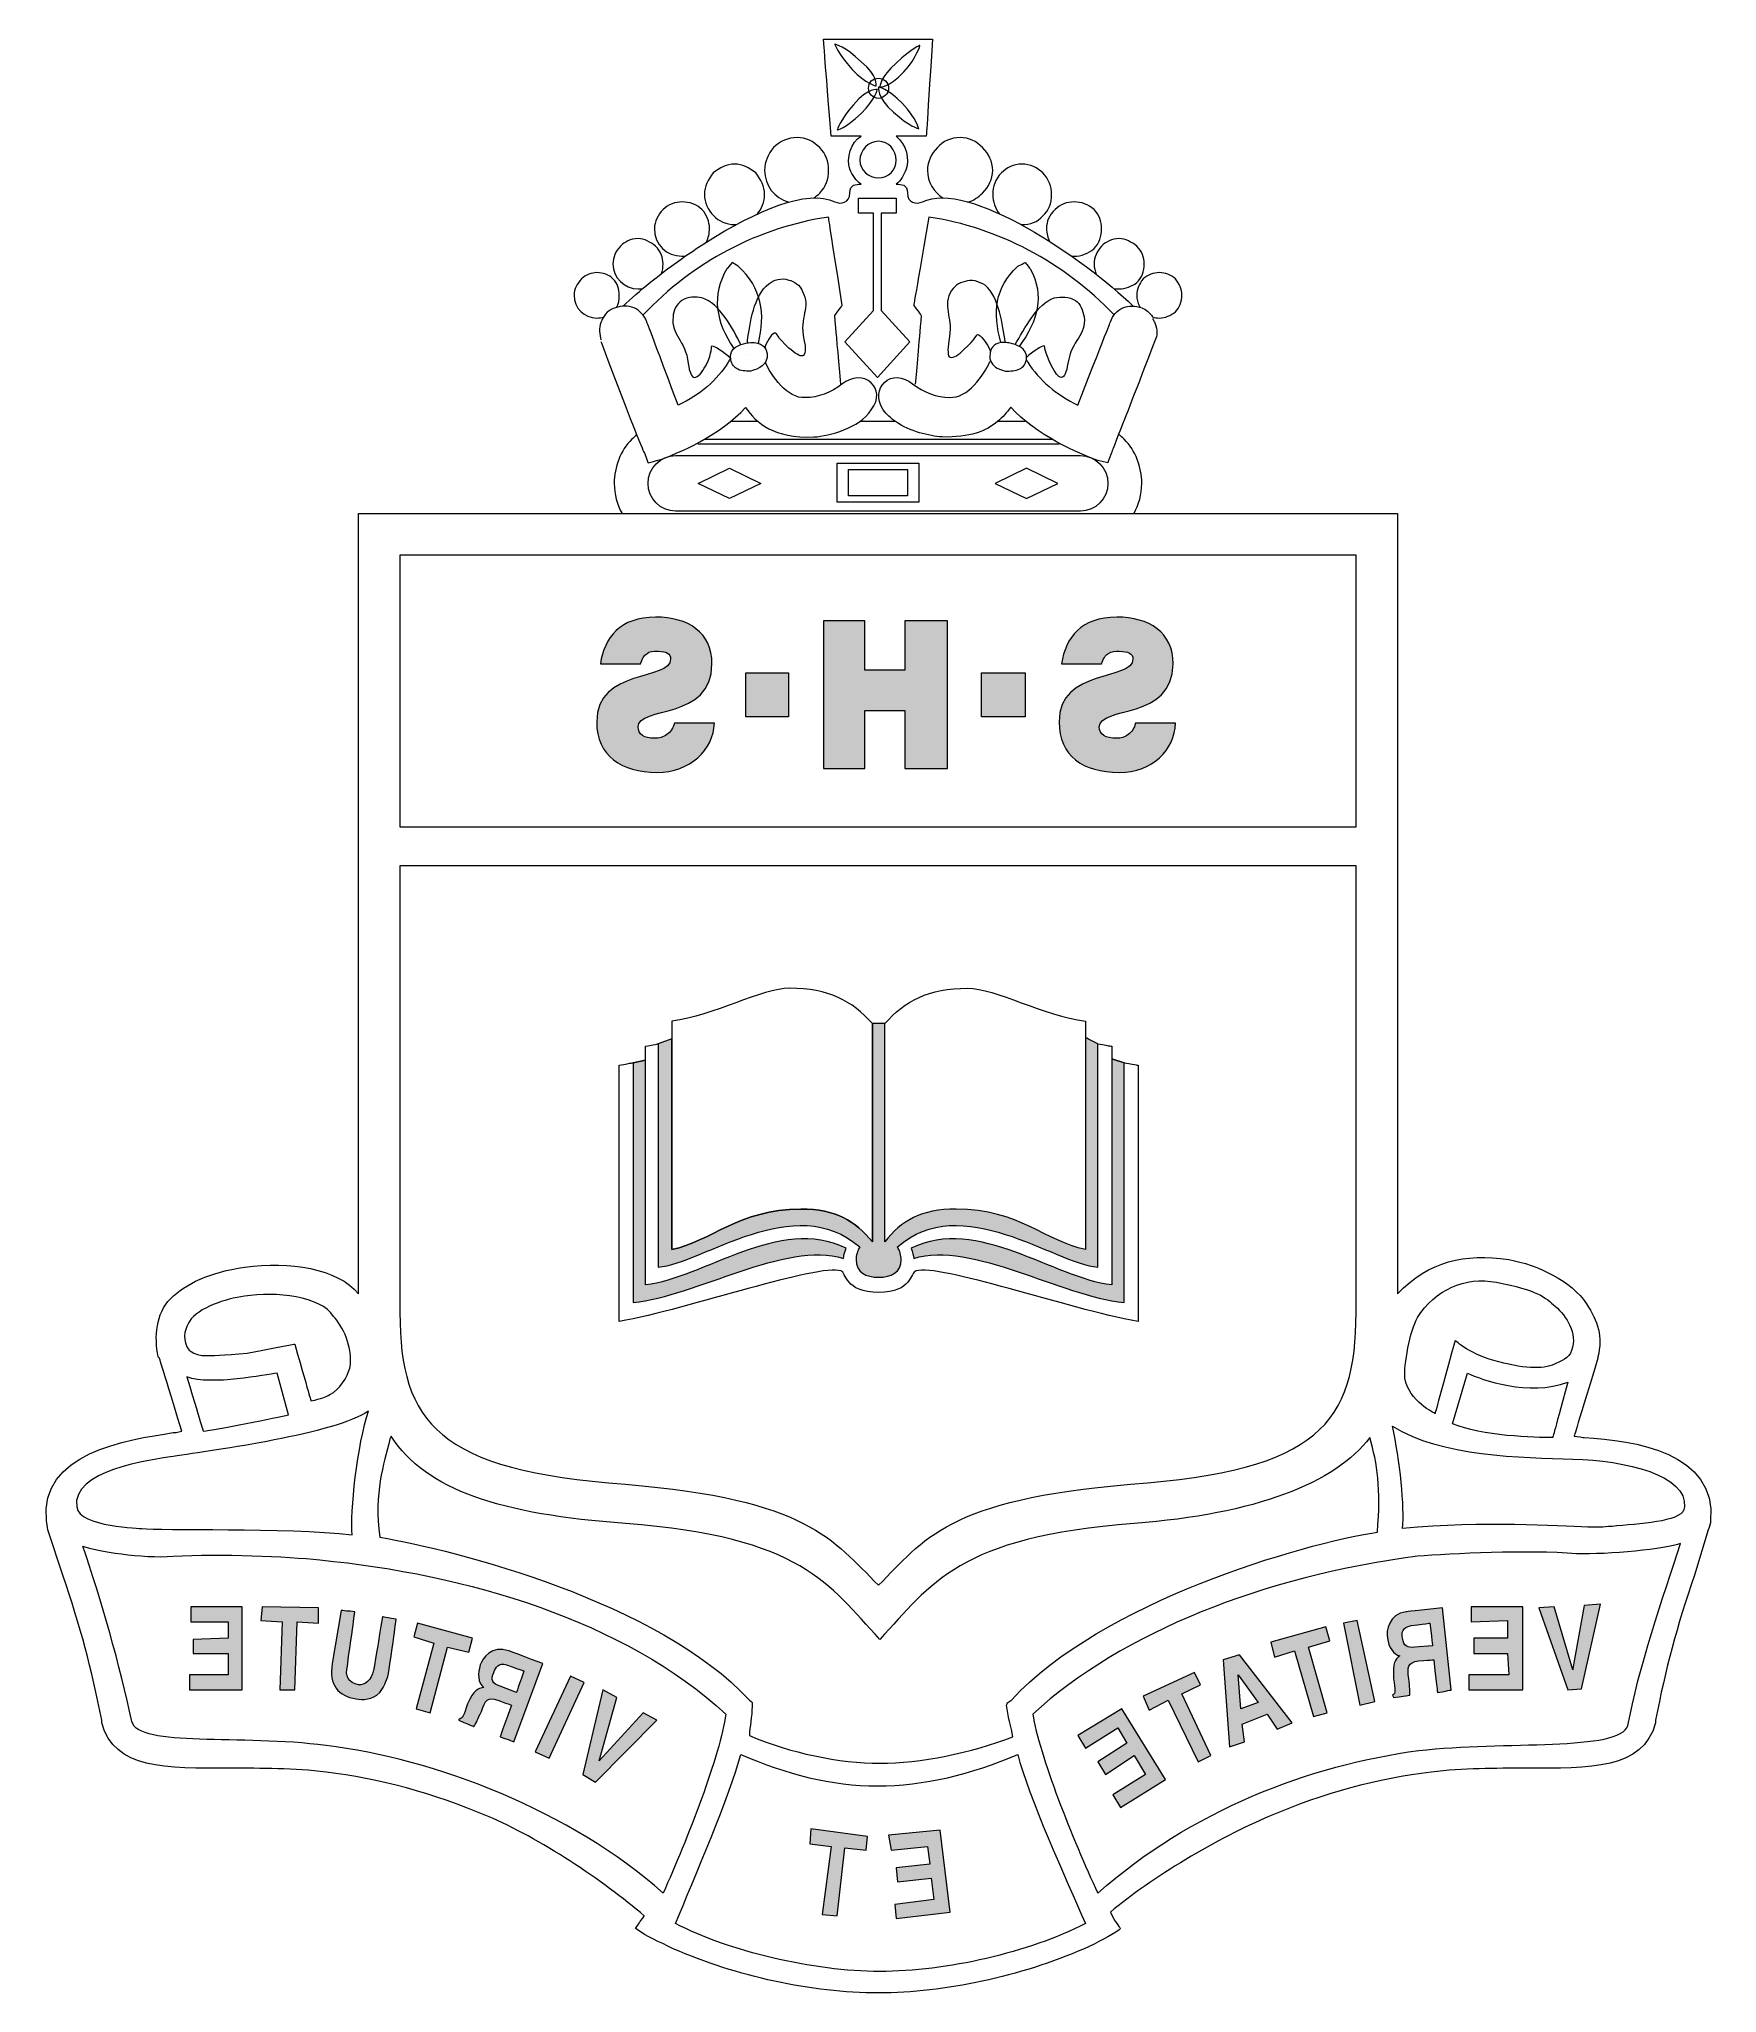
# Model space of a CAD drawing. Header units: millimetres. Extents: x -19 to 19, y 0.4 to 44.6.
import ezdxf

# ---------------------------------------------------------------- set-up
doc = ezdxf.new("R2010")
doc.units = ezdxf.units.MM
doc.header["$MEASUREMENT"] = 0
doc.layers.add('Layer 1', color=7, linetype='Continuous')

msp = doc.modelspace()

# ---------------------------------------------------------------- hatches: boundary and pattern name
at = {"layer": 'Layer 1', "true_color": 0x000000}
h = msp.add_hatch(color=18, dxfattribs=at)
h.dxf.hatch_style = 2
edge = h.paths.add_edge_path()
edge.add_spline(control_points=[(-5.375, 30.487), (-5.346, 30.601), (-5.289, 30.687), (-5.233, 30.716), (-5.176, 30.773), (-5.091, 30.773), (-4.977, 30.773), (-4.778, 30.773), (-4.693, 30.716), (-4.693, 30.601), (-4.693, 30.087), (-6.368, 30.401), (-6.368, 29.172), (-6.368, 28.4), (-5.8, 28.028), (-5.005, 28.028), (-4.239, 28.028), (-3.728, 28.543), (-3.7, 29.143), (-4.608, 29.143), (-4.608, 29.143), (-4.608, 29.143), (-4.636, 29.029), (-4.693, 28.943), (-4.778, 28.886), (-4.864, 28.829), (-4.949, 28.8), (-5.062, 28.8), (-5.289, 28.8), (-5.431, 28.886), (-5.431, 29.057), (-5.431, 29.543), (-3.756, 29.2), (-3.756, 30.487), (-3.756, 31.202), (-4.296, 31.545), (-5.034, 31.545), (-5.829, 31.545), (-6.198, 31.088), (-6.283, 30.487), (-6.283, 30.487), (-5.375, 30.487), (-5.375, 30.487)], knot_values=[0, 0, 0, 0, 1, 1, 1, 2, 2, 2, 3, 3, 3, 4, 4, 4, 5, 5, 5, 6, 6, 6, 7, 7, 7, 8, 8, 8, 9, 9, 9, 10, 10, 10, 11, 11, 11, 12, 12, 12, 13, 13, 13, 14, 14, 14, 14], degree=3, periodic=0)
h = msp.add_hatch(color=18, dxfattribs=at)
h.dxf.hatch_style = 2
h.paths.add_polyline_path([(1.581, 28.114), (1.581, 31.459), (0.615, 31.459), (0.615, 30.344), (-0.293, 30.344), (-0.293, 31.459), (-1.23, 31.459), (-1.23, 28.114), (-0.293, 28.114), (-0.293, 29.429), (0.615, 29.429), (0.615, 28.114)])
h = msp.add_hatch(color=18, dxfattribs=at)
h.dxf.hatch_style = 2
edge = h.paths.add_edge_path()
edge.add_spline(control_points=[(5.072, 30.487), (5.101, 30.601), (5.158, 30.687), (5.214, 30.716), (5.299, 30.773), (5.385, 30.773), (5.47, 30.773), (5.669, 30.773), (5.782, 30.716), (5.782, 30.601), (5.782, 30.087), (4.107, 30.401), (4.107, 29.172), (4.107, 28.4), (4.647, 28.028), (5.47, 28.028), (6.236, 28.028), (6.719, 28.543), (6.747, 29.143), (5.839, 29.143), (5.839, 29.143), (5.839, 29.143), (5.811, 29.029), (5.754, 28.943), (5.669, 28.886), (5.612, 28.829), (5.498, 28.8), (5.413, 28.8), (5.158, 28.8), (5.016, 28.886), (5.016, 29.057), (5.016, 29.543), (6.691, 29.2), (6.691, 30.487), (6.691, 31.202), (6.151, 31.545), (5.413, 31.545), (4.618, 31.545), (4.249, 31.088), (4.164, 30.487), (4.164, 30.487), (5.072, 30.487), (5.072, 30.487)], knot_values=[0, 0, 0, 0, 1, 1, 1, 2, 2, 2, 3, 3, 3, 4, 4, 4, 5, 5, 5, 6, 6, 6, 7, 7, 7, 8, 8, 8, 9, 9, 9, 10, 10, 10, 11, 11, 11, 12, 12, 12, 13, 13, 13, 14, 14, 14, 14], degree=3, periodic=0)
h = msp.add_hatch(color=18, dxfattribs=at)
h.dxf.hatch_style = 2
h.paths.add_polyline_path([(-2.99, 29.286), (-2.99, 30.287), (-2.025, 30.287), (-2.025, 29.286)])
h = msp.add_hatch(color=18, dxfattribs=at)
h.dxf.hatch_style = 2
h.paths.add_polyline_path([(2.347, 29.286), (2.347, 30.287), (3.341, 30.287), (3.341, 29.286)])
h = msp.add_hatch(color=18, dxfattribs=at)
h.dxf.hatch_style = 2
edge = h.paths.add_edge_path()
edge.add_spline(control_points=[(-4.977, 21.88), (-4.977, 16.819), (-4.977, 16.819), (-4.977, 16.819), (-3.955, 16.905), (-1.883, 18.563), (-0.407, 17.276), (-0.463, 17.191), (-0.492, 17.076), (-0.492, 16.99), (-0.492, 16.705), (-0.265, 16.59), (0.019, 16.59), (0.303, 16.59), (0.53, 16.705), (0.53, 16.99), (0.53, 17.076), (0.502, 17.191), (0.445, 17.276), (1.893, 18.563), (3.994, 16.905), (4.987, 16.819), (4.987, 21.88), (4.987, 21.88), (4.987, 21.88), (4.703, 22.023), (4.703, 22.023), (4.703, 22.023), (4.703, 17.219), (4.703, 17.219), (4.703, 17.219), (3.823, 17.391), (3.199, 18.134), (1.779, 18.134), (0.984, 18.134), (0.53, 17.877), (0.161, 17.391), (0.161, 22.338), (0.161, 22.338), (0.161, 22.338), (-0.123, 22.338), (-0.123, 22.338), (-0.123, 22.338), (-0.123, 17.391), (-0.123, 17.391), (-0.123, 17.391), (-0.52, 17.877), (-0.946, 18.134), (-1.741, 18.134), (-3.16, 18.134), (-3.785, 17.391), (-4.665, 17.219), (-4.665, 21.994), (-4.665, 21.994), (-4.665, 21.994), (-4.665, 21.994), (-4.977, 21.88), (-4.977, 21.88)], knot_values=[0, 0, 0, 0, 1, 1, 1, 2, 2, 2, 3, 3, 3, 4, 4, 4, 5, 5, 5, 6, 6, 6, 7, 7, 7, 8, 8, 8, 9, 9, 9, 10, 10, 10, 11, 11, 11, 12, 12, 12, 13, 13, 13, 14, 14, 14, 15, 15, 15, 16, 16, 16, 17, 17, 17, 18, 18, 18, 19, 19, 19, 19], degree=3, periodic=0)
h = msp.add_hatch(color=18, dxfattribs=at)
h.dxf.hatch_style = 2
edge = h.paths.add_edge_path()
edge.add_spline(control_points=[(-5.545, 21.451), (-5.545, 16.018), (-5.545, 16.018), (-5.545, 16.018), (-4.097, 16.161), (-2.11, 17.419), (-0.776, 17.019), (-0.776, 17.076), (-0.747, 17.162), (-0.719, 17.248), (-2.223, 17.991), (-3.955, 16.562), (-5.261, 16.419), (-5.261, 21.508), (-5.261, 21.508), (-5.261, 21.508), (-5.261, 21.508), (-5.545, 21.451), (-5.545, 21.451)], knot_values=[0, 0, 0, 0, 1, 1, 1, 2, 2, 2, 3, 3, 3, 4, 4, 4, 5, 5, 5, 6, 6, 6, 6], degree=3, periodic=0)
h = msp.add_hatch(color=18, dxfattribs=at)
h.dxf.hatch_style = 2
edge = h.paths.add_edge_path()
edge.add_spline(control_points=[(5.299, 21.537), (5.299, 16.419), (5.299, 16.419), (5.299, 16.419), (3.994, 16.562), (2.262, 17.991), (0.757, 17.248), (0.786, 17.162), (0.814, 17.076), (0.814, 17.019), (2.148, 17.419), (4.136, 16.161), (5.583, 16.018), (5.583, 21.451), (5.583, 21.451), (5.583, 21.451), (5.583, 21.451), (5.299, 21.537), (5.299, 21.537)], knot_values=[0, 0, 0, 0, 1, 1, 1, 2, 2, 2, 3, 3, 3, 4, 4, 4, 5, 5, 5, 6, 6, 6, 6], degree=3, periodic=0)
h = msp.add_hatch(color=18, dxfattribs=at)
h.dxf.hatch_style = 2
h.paths.add_polyline_path([(-15.566, 8.784), (-14.714, 8.784), (-14.714, 8.412), (-15.509, 8.384), (-15.509, 8.069), (-14.714, 8.069), (-14.714, 7.583), (-15.594, 7.583), (-15.594, 7.24), (-14.402, 7.24), (-14.402, 9.127), (-15.566, 9.127)])
h = msp.add_hatch(color=18, dxfattribs=at)
h.dxf.hatch_style = 2
h.paths.add_polyline_path([(-13.55, 7.24), (-13.21, 7.24), (-13.153, 8.784), (-12.67, 8.755), (-12.67, 9.098), (-13.948, 9.127), (-13.976, 8.812), (-13.494, 8.784)])
h = msp.add_hatch(color=18, dxfattribs=at)
h.dxf.hatch_style = 2
edge = h.paths.add_edge_path()
edge.add_spline(control_points=[(-12.358, 7.84), (-12.443, 7.354), (-12.216, 7.097), (-11.819, 7.04), (-11.677, 7.011), (-11.45, 7.011), (-11.279, 7.183), (-11.194, 7.297), (-11.137, 7.44), (-11.081, 7.611), (-10.91, 8.841), (-10.91, 8.841), (-10.91, 8.841), (-11.223, 8.898), (-11.223, 8.898), (-11.223, 8.898), (-11.421, 7.697), (-11.421, 7.697), (-11.421, 7.697), (-11.478, 7.44), (-11.62, 7.354), (-11.762, 7.354), (-11.989, 7.411), (-12.074, 7.554), (-12.017, 7.783), (-11.847, 9.013), (-11.847, 9.013), (-11.847, 9.013), (-12.159, 9.041), (-12.159, 9.041), (-12.159, 9.041), (-12.159, 9.041), (-12.358, 7.84), (-12.358, 7.84)], knot_values=[0, 0, 0, 0, 1, 1, 1, 2, 2, 2, 3, 3, 3, 4, 4, 4, 5, 5, 5, 6, 6, 6, 7, 7, 7, 8, 8, 8, 9, 9, 9, 10, 10, 10, 11, 11, 11, 11], degree=3, periodic=0)
h = msp.add_hatch(color=18, dxfattribs=at)
h.dxf.hatch_style = 2
edge = h.paths.add_edge_path()
edge.add_spline(control_points=[(12.794, 9.098), (11.971, 9.013), (11.971, 9.013), (11.971, 9.013), (11.573, 8.955), (11.517, 8.584), (11.545, 8.412), (11.573, 8.212), (11.687, 8.04), (11.829, 8.012), (11.715, 7.926), (11.659, 7.869), (11.687, 7.497), (11.715, 7.24), (11.744, 7.154), (11.659, 7.125), (11.687, 7.068), (11.687, 7.068), (11.687, 7.068), (12.056, 7.125), (12.056, 7.125), (12.056, 7.125), (12.056, 7.211), (12.056, 7.297), (12.028, 7.497), (11.999, 7.754), (11.999, 7.869), (12.255, 7.897), (12.595, 7.926), (12.595, 7.926), (12.595, 7.926), (12.68, 7.183), (12.68, 7.183), (12.68, 7.183), (12.993, 7.24), (12.993, 7.24), (12.993, 7.24), (12.993, 7.24), (12.794, 9.098), (12.794, 9.098)], knot_values=[0, 0, 0, 0, 1, 1, 1, 2, 2, 2, 3, 3, 3, 4, 4, 4, 5, 5, 5, 6, 6, 6, 7, 7, 7, 8, 8, 8, 9, 9, 9, 10, 10, 10, 11, 11, 11, 12, 12, 12, 13, 13, 13, 13], degree=3, periodic=0)
edge = h.paths.add_edge_path()
edge.add_spline(control_points=[(12.17, 8.212), (11.999, 8.183), (11.914, 8.241), (11.886, 8.412), (11.857, 8.527), (11.886, 8.669), (12.084, 8.698), (12.51, 8.755), (12.51, 8.755), (12.51, 8.755), (12.567, 8.241), (12.567, 8.241), (12.567, 8.241), (12.567, 8.241), (12.17, 8.212), (12.17, 8.212)], knot_values=[0, 0, 0, 0, 1, 1, 1, 2, 2, 2, 3, 3, 3, 4, 4, 4, 5, 5, 5, 5], degree=3, periodic=0)
h = msp.add_hatch(color=18, dxfattribs=at)
h.dxf.hatch_style = 2
h.paths.add_polyline_path([(13.447, 8.784), (14.27, 8.812), (14.27, 8.412), (13.504, 8.412), (13.504, 8.069), (14.27, 8.069), (14.299, 7.583), (13.39, 7.583), (13.39, 7.24), (14.611, 7.24), (14.611, 9.127), (13.447, 9.127)])
h = msp.add_hatch(color=18, dxfattribs=at)
h.dxf.hatch_style = 2
h.paths.add_polyline_path([(15.321, 9.127), (14.98, 9.098), (15.633, 7.24), (15.945, 7.268), (16.371, 9.184), (16.002, 9.156), (15.746, 7.726), (15.746, 7.697)])
h = msp.add_hatch(color=18, dxfattribs=at)
h.dxf.hatch_style = 2
h.paths.add_polyline_path([(-10.456, 6.811), (-10.144, 6.725), (-9.746, 8.212), (-9.264, 8.098), (-9.179, 8.412), (-10.428, 8.755), (-10.513, 8.441), (-10.059, 8.298)])
h = msp.add_hatch(color=18, dxfattribs=at)
h.dxf.hatch_style = 2
h.paths.add_polyline_path([(9.87, 6.639), (10.182, 6.725), (9.757, 8.212), (10.239, 8.355), (10.154, 8.669), (8.905, 8.326), (8.99, 7.983), (9.444, 8.126)])
h = msp.add_hatch(color=18, dxfattribs=at)
h.dxf.hatch_style = 2
h.paths.add_polyline_path([(10.92, 6.897), (11.261, 6.982), (10.864, 8.812), (10.551, 8.755)])
h = msp.add_hatch(color=18, dxfattribs=at)
h.dxf.hatch_style = 2
edge = h.paths.add_edge_path()
edge.add_spline(control_points=[(-7.589, 7.84), (-8.355, 8.126), (-8.355, 8.126), (-8.355, 8.126), (-8.753, 8.269), (-8.951, 7.955), (-9.008, 7.812), (-9.065, 7.611), (-9.065, 7.411), (-8.923, 7.297), (-9.065, 7.268), (-9.15, 7.24), (-9.292, 6.925), (-9.377, 6.668), (-9.406, 6.582), (-9.491, 6.582), (-9.491, 6.553), (-9.491, 6.553), (-9.491, 6.553), (-9.15, 6.411), (-9.15, 6.411), (-9.15, 6.411), (-9.093, 6.496), (-9.065, 6.582), (-8.98, 6.754), (-8.895, 7.011), (-8.838, 7.097), (-8.611, 7.011), (-8.299, 6.897), (-8.299, 6.897), (-8.299, 6.897), (-8.554, 6.182), (-8.554, 6.182), (-8.554, 6.182), (-8.242, 6.067), (-8.242, 6.067), (-8.242, 6.067), (-8.242, 6.067), (-7.589, 7.84), (-7.589, 7.84)], knot_values=[0, 0, 0, 0, 1, 1, 1, 2, 2, 2, 3, 3, 3, 4, 4, 4, 5, 5, 5, 6, 6, 6, 7, 7, 7, 8, 8, 8, 9, 9, 9, 10, 10, 10, 11, 11, 11, 12, 12, 12, 13, 13, 13, 13], degree=3, periodic=0)
edge = h.paths.add_edge_path()
edge.add_spline(control_points=[(-8.554, 7.326), (-8.724, 7.383), (-8.781, 7.469), (-8.696, 7.64), (-8.668, 7.754), (-8.582, 7.869), (-8.412, 7.812), (-8.015, 7.669), (-8.015, 7.669), (-8.015, 7.669), (-8.185, 7.183), (-8.185, 7.183), (-8.185, 7.183), (-8.185, 7.183), (-8.554, 7.326), (-8.554, 7.326)], knot_values=[0, 0, 0, 0, 1, 1, 1, 2, 2, 2, 3, 3, 3, 4, 4, 4, 5, 5, 5, 5], degree=3, periodic=0)
h = msp.add_hatch(color=18, dxfattribs=at)
h.dxf.hatch_style = 2
h.paths.add_polyline_path([(9.047, 6.353), (9.387, 6.496), (8.195, 8.04), (7.826, 7.926), (7.968, 5.953), (8.309, 6.067), (8.252, 6.468), (8.82, 6.696)])
h.paths.add_polyline_path([(8.621, 6.954), (8.224, 6.811), (8.167, 7.583)])
h = msp.add_hatch(color=18, dxfattribs=at)
h.dxf.hatch_style = 2
h.paths.add_polyline_path([(-7.759, 5.839), (-7.447, 5.696), (-6.652, 7.411), (-6.964, 7.554)])
h = msp.add_hatch(color=18, dxfattribs=at)
h.dxf.hatch_style = 2
h.paths.add_polyline_path([(7.258, 5.61), (7.542, 5.753), (6.889, 7.154), (7.315, 7.354), (7.173, 7.64), (6.009, 7.097), (6.151, 6.782), (6.577, 7.011)])
h = msp.add_hatch(color=18, dxfattribs=at)
h.dxf.hatch_style = 2
h.paths.add_polyline_path([(-5.914, 7.068), (-6.226, 7.24), (-6.68, 5.324), (-6.396, 5.152), (-5.005, 6.553), (-5.318, 6.725), (-6.311, 5.638)])
h = msp.add_hatch(color=18, dxfattribs=at)
h.dxf.hatch_style = 2
h.paths.add_polyline_path([(4.703, 5.924), (5.441, 6.382), (5.64, 6.039), (4.987, 5.61), (5.158, 5.324), (5.811, 5.753), (6.066, 5.324), (5.328, 4.866), (5.498, 4.58), (6.52, 5.21), (5.527, 6.811), (4.533, 6.21)])
h = msp.add_hatch(color=18, dxfattribs=at)
h.dxf.hatch_style = 2
h.paths.add_polyline_path([(-1.258, 2.15), (-0.918, 2.121), (-0.747, 3.665), (-0.265, 3.608), (-0.236, 3.923), (-1.514, 4.094), (-1.542, 3.751), (-1.059, 3.694)])
h = msp.add_hatch(color=18, dxfattribs=at)
h.dxf.hatch_style = 2
h.paths.add_polyline_path([(0.303, 3.608), (1.126, 3.694), (1.183, 3.294), (0.417, 3.208), (0.445, 2.893), (1.212, 2.979), (1.268, 2.493), (0.388, 2.379), (0.417, 2.064), (1.637, 2.207), (1.41, 4.066), (0.246, 3.951)])

# ---------------------------------------------------------------- linework, layer by layer
at = {"layer": 'Layer 1', "color": 5, "lineweight": 0}
for p, q in [((-0.435, 40.695), (-0.435, 41.038)), ((-0.435, 41.038), (0.417, 41.038)), ((0.417, 41.038), (0.417, 40.695)), ((-0.094, 40.695), (-0.435, 40.695)), ((-0.094, 38.494), (-0.094, 40.695)), ((0.417, 40.695), (0.076, 40.695)), ((0.076, 40.695), (0.076, 38.494)), ((-0.747, 37.779), (-0.094, 38.494)), ((-0.094, 38.494), (-0.094, 38.494)), ((0.076, 38.494), (0.729, 37.779)), ((-0.009, 36.978), (-0.747, 37.779)), ((0.729, 37.779), (-0.009, 36.978)), ((-2.913, 37.497), (-2.913, 37.497)), ((-2.577, 37.384), (-2.577, 37.384)), ((-2.552, 37.325), (-2.552, 37.325)), ((-2.505, 37.477), (-2.505, 37.477)), ((2.541, 37.336), (2.541, 37.336)), ((2.627, 37.531), (2.627, 37.531)), ((3.184, 37.154), (3.184, 37.154)), ((0.405, 35.977), (0.405, 35.977)), ((-4.069, 35.462), (-4.069, 35.498)), ((4.107, 35.462), (-4.069, 35.462)), ((-4.069, 35.462), (-4.069, 35.462)), ((-3.928, 35.577), (3.951, 35.577)), ((4.107, 35.489), (4.107, 35.462)), ((-0.918, 34.147), (-0.918, 35.034)), ((-0.918, 35.034), (0.928, 35.034)), ((0.928, 35.034), (0.928, 34.147)), ((-4.069, 34.576), (-3.359, 34.919)), ((-3.359, 34.233), (-4.069, 34.576)), ((-3.359, 34.919), (-2.649, 34.576)), ((-2.649, 34.576), (-3.359, 34.233)), ((-2.649, 34.576), (-2.649, 34.576)), ((-0.662, 34.29), (-0.662, 34.891)), ((-0.662, 34.891), (0.672, 34.891)), ((0.672, 34.891), (0.672, 34.29)), ((3.369, 34.919), (2.659, 34.576)), ((2.659, 34.576), (3.369, 34.233)), ((2.659, 34.576), (2.659, 34.576)), ((4.079, 34.576), (3.369, 34.919)), ((3.369, 34.233), (4.079, 34.576)), ((0.928, 34.147), (-0.918, 34.147)), ((-0.918, 34.147), (-0.918, 34.147)), ((0.672, 34.29), (-0.662, 34.29)), ((-0.662, 34.29), (-0.662, 34.29)), ((-10.825, 32.946), (-10.825, 26.798)), ((10.835, 32.946), (-10.825, 32.946)), ((-10.825, 32.946), (-10.825, 32.946)), ((10.835, 26.798), (10.835, 32.946)), ((-10.825, 26.798), (10.835, 26.798)), ((14.611, 9.127), (13.447, 9.127)), ((13.447, 9.127), (13.447, 8.784)), ((14.611, 7.24), (14.611, 9.127)), ((15.321, 9.127), (14.98, 9.098)), ((14.98, 9.098), (15.633, 7.24)), ((15.746, 7.697), (15.321, 9.127)), ((15.321, 9.127), (15.321, 9.127)), ((16.002, 9.156), (15.746, 7.726)), ((15.945, 7.268), (16.371, 9.184)), ((16.371, 9.184), (16.002, 9.156)), ((13.447, 8.784), (14.27, 8.812)), ((13.447, 8.784), (13.447, 8.784)), ((14.27, 8.412), (13.504, 8.412)), ((13.504, 8.412), (13.504, 8.069)), ((14.27, 8.812), (14.27, 8.412)), ((8.195, 8.04), (7.826, 7.926)), ((9.387, 6.496), (8.195, 8.04)), ((13.504, 8.069), (14.27, 8.069)), ((14.27, 8.069), (14.299, 7.583)), ((7.173, 7.64), (6.009, 7.097)), ((7.315, 7.354), (7.173, 7.64)), ((7.826, 7.926), (7.968, 5.953)), ((8.224, 6.811), (8.167, 7.583)), ((8.167, 7.583), (8.167, 7.583)), ((8.167, 7.583), (8.621, 6.954)), ((14.299, 7.583), (13.39, 7.583)), ((13.39, 7.583), (13.39, 7.24)), ((15.746, 7.726), (15.746, 7.697)), ((6.009, 7.097), (6.151, 6.782)), ((6.889, 7.154), (7.315, 7.354)), ((7.542, 5.753), (6.889, 7.154)), ((13.39, 7.24), (14.611, 7.24)), ((15.633, 7.24), (15.945, 7.268)), ((5.527, 6.811), (4.533, 6.21)), ((6.52, 5.21), (5.527, 6.811)), ((6.151, 6.782), (6.577, 7.011)), ((6.577, 7.011), (7.258, 5.61)), ((8.621, 6.954), (8.224, 6.811)), ((8.252, 6.468), (8.82, 6.696)), ((8.621, 6.954), (8.621, 6.954)), ((8.82, 6.696), (9.047, 6.353)), ((4.533, 6.21), (4.703, 5.924)), ((4.703, 5.924), (5.441, 6.382)), ((5.441, 6.382), (5.64, 6.039)), ((8.309, 6.067), (8.252, 6.468)), ((9.047, 6.353), (9.387, 6.496)), ((9.047, 6.353), (9.047, 6.353)), ((4.703, 5.924), (4.703, 5.924)), ((5.64, 6.039), (4.987, 5.61)), ((7.968, 5.953), (8.309, 6.067)), ((4.987, 5.61), (5.158, 5.324)), ((5.158, 5.324), (5.811, 5.753)), ((6.066, 5.324), (5.328, 4.866)), ((5.811, 5.753), (6.066, 5.324)), ((7.258, 5.61), (7.542, 5.753)), ((7.258, 5.61), (7.258, 5.61)), ((5.498, 4.58), (6.52, 5.21)), ((5.328, 4.866), (5.498, 4.58))]:
    msp.add_line(p, q, dxfattribs=at)
at = {"layer": 'Layer 1', "color": 18, "lineweight": 0, "true_color": 0x000000}
for p, q in [((-0.293, 31.459), (-1.23, 31.459)), ((-1.23, 31.459), (-1.23, 28.114)), ((-0.293, 30.344), (-0.293, 31.459)), ((1.581, 31.459), (0.615, 31.459)), ((0.615, 31.459), (0.615, 30.344)), ((1.581, 28.114), (1.581, 31.459)), ((-2.99, 29.286), (-2.99, 30.287)), ((-2.99, 30.287), (-2.025, 30.287)), ((-2.025, 30.287), (-2.025, 29.286)), ((0.615, 30.344), (-0.293, 30.344)), ((2.347, 29.286), (2.347, 30.287)), ((2.347, 30.287), (3.341, 30.287)), ((3.341, 30.287), (3.341, 29.286)), ((-2.025, 29.286), (-2.99, 29.286)), ((-2.99, 29.286), (-2.99, 29.286)), ((-0.293, 28.114), (-0.293, 29.429)), ((-0.293, 29.429), (0.615, 29.429)), ((0.615, 29.429), (0.615, 28.114)), ((3.341, 29.286), (2.347, 29.286)), ((2.347, 29.286), (2.347, 29.286)), ((-1.23, 28.114), (-0.293, 28.114)), ((0.615, 28.114), (1.581, 28.114)), ((1.581, 28.114), (1.581, 28.114)), ((-14.402, 9.127), (-15.566, 9.127)), ((-15.566, 9.127), (-15.566, 8.784)), ((-14.402, 7.24), (-14.402, 9.127)), ((-13.948, 9.127), (-13.976, 8.812)), ((-12.67, 9.098), (-13.948, 9.127)), ((-12.67, 8.755), (-12.67, 9.098)), ((-15.566, 8.784), (-14.714, 8.784)), ((-15.566, 8.784), (-15.566, 8.784)), ((-14.714, 8.412), (-15.509, 8.384)), ((-14.714, 8.784), (-14.714, 8.412)), ((-13.976, 8.812), (-13.494, 8.784)), ((-13.494, 8.784), (-13.55, 7.24)), ((-13.21, 7.24), (-13.153, 8.784)), ((-13.153, 8.784), (-12.67, 8.755)), ((-10.428, 8.755), (-10.513, 8.441)), ((-10.513, 8.441), (-10.059, 8.298)), ((-9.179, 8.412), (-10.428, 8.755)), ((-9.264, 8.098), (-9.179, 8.412)), ((10.154, 8.669), (8.905, 8.326)), ((10.239, 8.355), (10.154, 8.669)), ((10.864, 8.812), (10.551, 8.755)), ((10.551, 8.755), (10.92, 6.897)), ((11.261, 6.982), (10.864, 8.812)), ((-15.509, 8.384), (-15.509, 8.069)), ((-15.509, 8.069), (-14.714, 8.069)), ((-14.714, 8.069), (-14.714, 7.583)), ((-10.059, 8.298), (-10.456, 6.811)), ((-10.144, 6.725), (-9.746, 8.212)), ((-9.746, 8.212), (-9.264, 8.098)), ((8.905, 8.326), (8.99, 7.983)), ((8.99, 7.983), (9.444, 8.126)), ((9.444, 8.126), (9.87, 6.639)), ((9.757, 8.212), (10.239, 8.355)), ((10.182, 6.725), (9.757, 8.212)), ((-14.714, 7.583), (-15.594, 7.583)), ((-15.594, 7.583), (-15.594, 7.24)), ((-6.964, 7.554), (-7.759, 5.839)), ((-6.652, 7.411), (-6.964, 7.554)), ((-15.594, 7.24), (-14.402, 7.24)), ((-13.55, 7.24), (-13.21, 7.24)), ((-13.55, 7.24), (-13.55, 7.24)), ((-7.447, 5.696), (-6.652, 7.411)), ((-6.226, 7.24), (-6.68, 5.324)), ((-5.914, 7.068), (-6.226, 7.24)), ((-10.456, 6.811), (-10.144, 6.725)), ((-10.456, 6.811), (-10.456, 6.811)), ((-6.311, 5.638), (-5.914, 7.068)), ((-5.318, 6.725), (-6.311, 5.638)), ((-5.914, 7.068), (-5.914, 7.068)), ((-5.005, 6.553), (-5.318, 6.725)), ((9.87, 6.639), (10.182, 6.725)), ((10.92, 6.897), (11.261, 6.982)), ((10.92, 6.897), (10.92, 6.897)), ((-6.396, 5.152), (-5.005, 6.553)), ((9.87, 6.639), (9.87, 6.639)), ((-7.759, 5.839), (-7.447, 5.696)), ((-7.759, 5.839), (-7.759, 5.839)), ((-6.68, 5.324), (-6.396, 5.152)), ((-6.311, 5.638), (-6.311, 5.638)), ((-1.514, 4.094), (-1.542, 3.751)), ((-0.236, 3.923), (-1.514, 4.094)), ((1.41, 4.066), (0.246, 3.951)), ((1.637, 2.207), (1.41, 4.066)), ((-1.542, 3.751), (-1.059, 3.694)), ((-1.059, 3.694), (-1.258, 2.15)), ((-0.918, 2.121), (-0.747, 3.665)), ((-0.747, 3.665), (-0.265, 3.608)), ((-0.265, 3.608), (-0.236, 3.923)), ((0.246, 3.951), (0.303, 3.608)), ((0.303, 3.608), (1.126, 3.694)), ((0.303, 3.608), (0.303, 3.608)), ((1.126, 3.694), (1.183, 3.294)), ((1.183, 3.294), (0.417, 3.208)), ((0.417, 3.208), (0.445, 2.893)), ((0.445, 2.893), (1.212, 2.979)), ((1.212, 2.979), (1.268, 2.493)), ((1.268, 2.493), (0.388, 2.379)), ((0.388, 2.379), (0.417, 2.064)), ((-1.258, 2.15), (-0.918, 2.121)), ((-1.258, 2.15), (-1.258, 2.15)), ((0.417, 2.064), (1.637, 2.207))]:
    msp.add_line(p, q, dxfattribs=at)
at = {"layer": 'Layer 1', "color": 5, "lineweight": 0}
for points in [[(-1.059, 42.44), (-1.23, 44.641), (-1.23, 44.641), (-1.23, 44.641)], [(-1.23, 44.641), (1.24, 44.641), (1.24, 44.641), (1.24, 44.641)], [(-0.378, 44.127), (-0.719, 44.47), (-0.974, 44.527), (-0.974, 44.527)], [(-0.974, 44.527), (-0.974, 44.527), (-0.918, 44.327), (-0.577, 43.955)], [(0.956, 44.498), (0.956, 44.498), (0.786, 44.441), (0.417, 44.098)], [(0.587, 43.898), (0.899, 44.241), (0.956, 44.498), (0.956, 44.498)], [(1.24, 44.641), (1.098, 42.44), (1.098, 42.44), (1.098, 42.44)], [(-0.577, 43.955), (-0.265, 43.612), (-0.038, 43.583), (-0.038, 43.583)], [(-0.038, 43.583), (-0.038, 43.583), (0.019, 43.812), (-0.378, 44.127)], [(0.417, 44.098), (0.048, 43.783), (0.048, 43.555), (0.048, 43.555)], [(0.048, 43.555), (0.048, 43.555), (0.246, 43.526), (0.587, 43.898)], [(-0.009, 43.498), (-0.009, 43.498), (-0.208, 43.555), (-0.549, 43.154)], [(-0.378, 42.954), (-0.038, 43.297), (-0.009, 43.498), (-0.009, 43.498)], [(0.019, 43.555), (0.019, 43.555), (-0.038, 43.326), (0.36, 42.983)], [(0.559, 43.183), (0.218, 43.526), (0.019, 43.555), (0.019, 43.555)], [(-0.549, 43.154), (-0.861, 42.811), (-0.918, 42.583), (-0.918, 42.583)], [(-0.918, 42.583), (-0.918, 42.583), (-0.747, 42.611), (-0.378, 42.954)], [(0.36, 42.983), (0.701, 42.668), (0.928, 42.611), (0.928, 42.611)], [(0.928, 42.611), (0.928, 42.611), (0.899, 42.811), (0.559, 43.183)], [(-0.378, 42.44), (-1.059, 42.44), (-1.059, 42.44), (-1.059, 42.44)], [(-0.634, 41.696), (-0.719, 41.925), (-0.605, 42.325), (-0.378, 42.44)], [(1.098, 42.44), (0.417, 42.44), (0.417, 42.44), (0.417, 42.44)], [(0.417, 42.44), (0.644, 42.268), (0.729, 41.896), (0.644, 41.696)], [(2.603, 41.667), (2.603, 41.868), (2.517, 42.039), (2.375, 42.182)], [(-0.378, 41.353), (-0.492, 41.439), (-0.577, 41.553), (-0.634, 41.696)], [(0.644, 41.696), (0.587, 41.553), (0.53, 41.439), (0.417, 41.353)], [(2.375, 41.153), (2.517, 41.296), (2.603, 41.467), (2.603, 41.667)], [(3.937, 41.124), (3.937, 41.296), (3.88, 41.467), (3.738, 41.61)], [(-3.881, 40.041), (-2.779, 40.74), (-1.58, 41.265), (-0.974, 40.953)], [(1.013, 40.953), (2.026, 41.476), (4.706, 39.651), (5.783, 38.593)], [(-1.444, 41.045), (-1.399, 41.076), (-1.356, 41.112), (-1.315, 41.153)], [(2.039, 40.947), (2.165, 40.982), (2.277, 41.054), (2.375, 41.153)], [(3.738, 40.638), (3.88, 40.752), (3.937, 40.924), (3.937, 41.124)], [(5.072, 40.352), (5.072, 40.495), (5.016, 40.667), (4.902, 40.781)], [(-1.116, 40.609), (-2.699, 40.374), (-4.187, 39.59), (-5.32, 38.386)], [(-3.245, 40.438), (-3.232, 40.438), (-3.219, 40.438), (-3.205, 40.439)], [(-0.804, 38.608), (-1.116, 40.609), (-1.116, 40.609), (-1.116, 40.609)], [(1.155, 40.609), (0.814, 38.608), (0.814, 38.608), (0.814, 38.608)], [(5.354, 38.391), (4.217, 39.591), (2.71, 40.375), (1.155, 40.609)], [(4.902, 39.895), (5.016, 40.009), (5.072, 40.181), (5.072, 40.352)], [(-4.353, 39.727), (-4.199, 39.834), (-4.041, 39.94), (-3.881, 40.041)], [(6.038, 39.551), (6.038, 39.694), (5.981, 39.837), (5.867, 39.952)], [(-5.767, 38.592), (-5.419, 38.927), (-4.914, 39.338), (-4.353, 39.727)], [(-4.438, 39.723), (-4.41, 39.723), (-4.381, 39.725), (-4.353, 39.728)], [(-3.416, 39.437), (-3.773, 38.855), (-3.678, 38.219), (-3.258, 37.634)], [(-3.302, 39.58), (-3.416, 39.437), (-3.416, 39.437), (-3.416, 39.437)], [(-3.16, 39.494), (-3.302, 39.58), (-3.302, 39.58), (-3.302, 39.58)], [(-2.705, 37.747), (-2.543, 38.416), (-2.622, 39.006), (-3.16, 39.494)], [(2.789, 37.767), (2.604, 38.46), (2.643, 38.991), (3.17, 39.494)], [(3.17, 39.494), (3.341, 39.58), (3.341, 39.58), (3.341, 39.58)], [(3.454, 39.437), (3.786, 38.824), (3.633, 38.265), (3.204, 37.68)], [(3.341, 39.58), (3.454, 39.437), (3.454, 39.437), (3.454, 39.437)], [(5.867, 39.123), (5.981, 39.237), (6.038, 39.38), (6.038, 39.551)], [(-5.431, 38.98), (-5.394, 38.98), (-5.357, 38.984), (-5.321, 38.991)], [(-2.953, 37.811), (-2.896, 38.183), (-2.811, 38.84), (-2.47, 39.098)], [(-2.47, 39.098), (-2.356, 39.183), (-2.186, 39.241), (-2.016, 39.183)], [(-2.016, 39.183), (-1.902, 39.155), (-1.76, 39.069), (-1.704, 38.926)], [(1.978, 39.151), (1.836, 39.123), (1.723, 39.037), (1.637, 38.894)], [(2.432, 39.065), (2.29, 39.151), (2.12, 39.208), (1.978, 39.151)], [(2.886, 37.779), (2.83, 38.15), (2.745, 38.808), (2.432, 39.065)], [(6.889, 38.837), (6.889, 38.98), (6.833, 39.094), (6.747, 39.208)], [(-5.942, 38.551), (-6.084, 38.522), (-6.198, 38.408), (-6.255, 38.265)], [(-5.516, 38.551), (-5.658, 38.608), (-5.8, 38.608), (-5.942, 38.551)], [(-5.233, 38.236), (-5.289, 38.379), (-5.403, 38.494), (-5.516, 38.551)], [(-4.438, 38.722), (-4.551, 38.636), (-4.636, 38.494), (-4.636, 38.351)], [(-3.983, 38.779), (-4.125, 38.808), (-4.296, 38.808), (-4.438, 38.722)], [(-3.103, 37.721), (-3.274, 38.065), (-3.586, 38.665), (-3.983, 38.779)], [(-1.704, 38.926), (-1.505, 38.554), (-1.789, 38.354), (-1.675, 37.839)], [(-0.974, 38.379), (-0.804, 38.608), (-0.804, 38.608), (-0.804, 38.608)], [(0.814, 38.608), (0.984, 38.379), (0.984, 38.379), (0.984, 38.379)], [(1.637, 38.894), (1.467, 38.522), (1.723, 38.322), (1.609, 37.807)], [(3.114, 37.721), (3.312, 38.065), (3.625, 38.665), (3.994, 38.779)], [(3.994, 38.779), (4.164, 38.808), (4.334, 38.808), (4.476, 38.722)], [(4.476, 38.722), (4.59, 38.636), (4.647, 38.494), (4.675, 38.351)], [(5.271, 38.236), (5.328, 38.379), (5.413, 38.494), (5.555, 38.551)], [(5.555, 38.551), (5.669, 38.608), (5.839, 38.608), (5.981, 38.551)], [(5.927, 38.594), (5.932, 38.584), (5.937, 38.575), (5.943, 38.566)], [(5.981, 38.551), (6.072, 38.528), (6.163, 38.45), (6.225, 38.346)], [(6.747, 38.465), (6.833, 38.551), (6.889, 38.694), (6.889, 38.837)], [(-6.368, 38.322), (-6.316, 38.322), (-6.264, 38.33), (-6.215, 38.343)], [(-6.255, 38.265), (-6.311, 38.15), (-6.312, 38.007), (-6.283, 37.864)], [(-4.523, 36.349), (-5.233, 38.236), (-5.233, 38.236), (-5.233, 38.236)], [(-4.636, 38.351), (-4.693, 37.922), (-4.353, 37.836), (-4.296, 37.293)], [(-0.838, 36.821), (-0.974, 38.379), (-0.974, 38.379), (-0.974, 38.379)], [(0.984, 38.379), (0.925, 37.696), (0.881, 37.193), (0.849, 36.821)], [(4.675, 38.351), (4.732, 37.922), (4.391, 37.836), (4.306, 37.293)], [(4.533, 36.349), (5.271, 38.236), (5.271, 38.236), (5.271, 38.236)], [(6.227, 38.311), (6.242, 38.286), (6.255, 38.259), (6.266, 38.232)], [(6.266, 38.232), (6.322, 38.12), (6.349, 37.98), (6.294, 37.84)], [(-6.283, 37.864), (-6.278, 37.842), (-6.274, 37.828), (-6.274, 37.828)], [(-6.274, 37.79), (-6.274, 37.79), (-6.261, 37.76), (-6.261, 37.76)], [(-6.261, 37.76), (-5.294, 35.199), (-5.288, 35.265), (-5.288, 35.265)], [(-3.898, 37.235), (-3.728, 37.578), (-3.785, 37.664), (-3.756, 37.693)], [(-3.756, 37.693), (-3.707, 37.693), (-3.486, 37.563), (-3.336, 37.417)], [(-3.331, 37.378), (-3.387, 37.664), (-3.103, 37.721), (-2.99, 37.75)], [(-2.99, 37.75), (-2.876, 37.779), (-2.564, 37.807), (-2.507, 37.521)], [(-2.946, 37.759), (-2.95, 37.765), (-2.953, 37.808), (-2.953, 37.811)], [(-1.704, 37.468), (-1.76, 37.439), (-1.874, 37.525), (-2.016, 37.639)], [(-1.675, 37.839), (-1.618, 37.639), (-1.647, 37.468), (-1.704, 37.468)], [(1.609, 37.807), (1.581, 37.607), (1.581, 37.436), (1.637, 37.436)], [(2.881, 37.767), (2.643, 37.779), (2.57, 37.64), (2.551, 37.562)], [(2.881, 37.767), (2.884, 37.772), (2.886, 37.776), (2.886, 37.779)], [(3, 37.75), (2.956, 37.759), (2.917, 37.765), (2.881, 37.767)], [(3.369, 37.378), (3.397, 37.664), (3.114, 37.721), (3, 37.75)], [(3.767, 37.693), (3.718, 37.693), (3.503, 37.567), (3.371, 37.424)], [(3.937, 37.235), (3.767, 37.578), (3.795, 37.664), (3.767, 37.693)], [(6.294, 37.84), (5.841, 36.675), (5.593, 36.037), (5.457, 35.687)], [(-3.387, 37.321), (-3.643, 36.921), (-4.012, 36.578), (-4.523, 36.349)], [(-3.339, 37.418), (-3.387, 37.321), (-3.387, 37.321), (-3.387, 37.321)], [(-3.171, 37.16), (-3.244, 37.195), (-3.307, 37.26), (-3.331, 37.378)], [(-2.687, 37.193), (-2.757, 37.153), (-2.83, 37.133), (-2.876, 37.121)], [(-2.505, 37.48), (-2.506, 37.335), (-2.593, 37.247), (-2.687, 37.193)], [(-1.64, 36.518), (-2.054, 36.49), (-2.414, 37.019), (-2.552, 37.325)], [(-2.507, 37.521), (-2.506, 37.507), (-2.505, 37.493), (-2.505, 37.48)], [(1.623, 36.524), (2.04, 36.496), (2.404, 37.027), (2.541, 37.336)], [(1.637, 37.436), (1.723, 37.407), (1.836, 37.493), (1.95, 37.607)], [(2.546, 37.521), (2.511, 37.346), (2.604, 37.246), (2.708, 37.188)], [(2.551, 37.562), (2.547, 37.545), (2.546, 37.53), (2.546, 37.521)], [(2.708, 37.188), (2.773, 37.152), (2.842, 37.132), (2.886, 37.121)], [(3.184, 37.154), (3.27, 37.187), (3.344, 37.252), (3.369, 37.378)], [(3.369, 37.378), (3.397, 37.321), (3.397, 37.321), (3.397, 37.321)], [(3.397, 37.321), (3.653, 36.921), (4.05, 36.578), (4.533, 36.349)], [(-2.876, 37.121), (-2.943, 37.121), (-3.067, 37.111), (-3.171, 37.16)], [(-0.811, 36.824), (-1.06, 36.629), (-1.364, 36.518), (-1.64, 36.518)], [(-0.148, 36.852), (-0.313, 37.019), (-0.59, 36.991), (-0.811, 36.824)], [(-0.148, 36.239), (0.046, 36.49), (-0.009, 36.713), (-0.148, 36.852)], [(0.122, 36.244), (-0.045, 36.496), (0.011, 36.72), (0.15, 36.86)], [(0.15, 36.86), (0.317, 37.028), (0.567, 37), (0.789, 36.832)], [(0.789, 36.832), (1.04, 36.636), (1.345, 36.524), (1.623, 36.524)], [(2.886, 37.121), (2.95, 37.121), (3.076, 37.112), (3.184, 37.154)], [(3.013, 36.3), (2.927, 36.186), (2.832, 36.076), (2.715, 35.978)], [(4.987, 35.096), (4.57, 35.236), (3.569, 35.684), (3.013, 36.3)], [(-4.984, 35.098), (-4.542, 35.237), (-3.547, 35.683), (-2.994, 36.295)], [(-2.714, 35.978), (-2.928, 35.978), (-3.136, 35.978), (-3.339, 35.978)], [(-2.994, 36.295), (-2.745, 35.933), (-2.358, 35.599), (-1.447, 35.627)], [(-1.447, 35.627), (-1.087, 35.655), (-0.424, 35.822), (-0.148, 36.239)], [(0.405, 35.977), (0.118, 35.977), (-0.152, 35.977), (-0.407, 35.977)], [(0.405, 35.974), (0.296, 36.049), (0.199, 36.139), (0.122, 36.244)], [(1.457, 35.628), (1.165, 35.649), (0.732, 35.748), (0.405, 35.974)], [(2.715, 35.978), (2.457, 35.762), (2.089, 35.608), (1.457, 35.628)], [(3.341, 35.977), (3.127, 35.977), (2.918, 35.977), (2.716, 35.977)], [(-5.455, 35.675), (-5.496, 35.644), (-5.535, 35.612), (-5.573, 35.577)], [(5.457, 35.687), (5.293, 35.264), (5.293, 35.264), (5.293, 35.264)], [(5.583, 35.577), (5.544, 35.616), (5.502, 35.653), (5.458, 35.687)], [(-5.288, 35.265), (-5.205, 35.042), (-5.205, 35.042), (-5.205, 35.042)], [(-5.205, 35.042), (-4.984, 35.098), (-4.984, 35.098), (-4.984, 35.098)], [(5.21, 35.04), (4.987, 35.096), (4.987, 35.096), (4.987, 35.096)], [(5.293, 35.264), (5.21, 35.04), (5.21, 35.04), (5.21, 35.04)], [(-11.762, 16.218), (-11.762, 33.89), (-11.762, 33.89), (-11.762, 33.89)], [(-11.762, 33.89), (11.772, 33.89), (11.772, 33.89), (11.772, 33.89)], [(-11.762, 16.218), (-11.762, 33.89), (-11.762, 33.89), (-11.762, 33.89)], [(-11.762, 33.89), (11.772, 33.89), (11.772, 33.89), (11.772, 33.89)], [(4.59, 33.947), (4.59, 33.947), (-4.58, 33.947), (-4.58, 33.947)], [(11.772, 33.89), (11.772, 16.218), (11.772, 16.218), (11.772, 16.218)], [(11.772, 33.89), (11.772, 16.218), (11.772, 16.218), (11.772, 16.218)], [(-10.825, 25.912), (-10.825, 15.79), (-10.825, 15.79), (-10.825, 15.79)], [(10.835, 25.912), (10.835, 25.912), (-10.825, 25.912), (-10.825, 25.912)], [(-4.665, 22.395), (-4.665, 22.395), (-4.665, 21.994), (-4.665, 21.994)], [(0.161, 22.338), (-0.123, 22.338), (-0.123, 22.338), (-0.123, 22.338)], [(-0.123, 22.338), (-0.123, 17.391), (-0.123, 17.391), (-0.123, 17.391)], [(-0.123, 17.391), (-0.123, 22.338), (-0.123, 22.338), (-0.123, 22.338)], [(0.161, 17.391), (0.161, 22.338), (0.161, 22.338), (0.161, 22.338)], [(0.161, 17.391), (0.161, 22.338), (0.161, 22.338), (0.161, 22.338)], [(4.703, 22.395), (4.703, 22.395), (4.703, 22.023), (4.703, 22.023)], [(-5.261, 21.823), (-4.977, 21.88), (-4.977, 21.88), (-4.977, 21.88)], [(-5.261, 21.508), (-5.261, 21.823), (-5.261, 21.823), (-5.261, 21.823)], [(-4.665, 21.994), (-4.665, 21.994), (-4.977, 21.88), (-4.977, 21.88)], [(-4.977, 21.88), (-4.977, 16.819), (-4.977, 16.819), (-4.977, 16.819)], [(-4.977, 21.88), (-4.977, 16.819), (-4.977, 16.819), (-4.977, 16.819)], [(-4.665, 17.219), (-4.665, 21.994), (-4.665, 21.994), (-4.665, 21.994)], [(-4.665, 21.994), (-4.665, 17.219), (-4.665, 17.219), (-4.665, 17.219)], [(4.987, 21.88), (4.703, 22.023), (4.703, 22.023), (4.703, 22.023)], [(4.703, 22.023), (4.703, 17.219), (4.703, 17.219), (4.703, 17.219)], [(4.703, 22.023), (4.703, 17.219), (4.703, 17.219), (4.703, 17.219)], [(4.987, 16.819), (4.987, 21.88), (4.987, 21.88), (4.987, 21.88)], [(4.987, 16.819), (4.987, 21.88), (4.987, 21.88), (4.987, 21.88)], [(4.987, 21.88), (5.299, 21.823), (5.299, 21.823), (5.299, 21.823)], [(5.299, 21.823), (5.299, 21.537), (5.299, 21.537), (5.299, 21.537)], [(-5.857, 21.394), (-5.545, 21.451), (-5.545, 21.451), (-5.545, 21.451)], [(-5.857, 15.589), (-5.857, 21.394), (-5.857, 21.394), (-5.857, 21.394)], [(-5.261, 21.508), (-5.261, 21.508), (-5.545, 21.451), (-5.545, 21.451)], [(-5.545, 21.451), (-5.545, 21.451), (-5.261, 21.508), (-5.261, 21.508)], [(-5.545, 21.451), (-5.545, 16.018), (-5.545, 16.018), (-5.545, 16.018)], [(-5.261, 16.419), (-5.261, 21.508), (-5.261, 21.508), (-5.261, 21.508)], [(5.299, 21.537), (5.299, 16.419), (5.299, 16.419), (5.299, 16.419)], [(5.583, 21.451), (5.583, 21.451), (5.299, 21.537), (5.299, 21.537)], [(5.299, 21.537), (5.583, 21.451), (5.583, 21.451), (5.583, 21.451)], [(5.583, 16.018), (5.583, 21.451), (5.583, 21.451), (5.583, 21.451)], [(5.583, 21.451), (5.896, 21.394), (5.896, 21.394), (5.896, 21.394)], [(5.896, 21.394), (5.896, 15.589), (5.896, 15.589), (5.896, 15.589)], [(-4.977, 16.819), (-3.955, 16.905), (-1.883, 18.563), (-0.407, 17.276)], [(-4.977, 16.819), (-3.955, 16.905), (-1.883, 18.563), (-0.407, 17.276)], [(0.445, 17.276), (1.893, 18.563), (3.994, 16.905), (4.987, 16.819)], [(0.445, 17.276), (1.893, 18.563), (3.994, 16.905), (4.987, 16.819)], [(-0.719, 17.248), (-2.223, 17.991), (-3.955, 16.562), (-5.261, 16.419)], [(5.299, 16.419), (3.994, 16.562), (2.262, 17.991), (0.757, 17.248)], [(-5.545, 16.018), (-4.097, 16.161), (-2.11, 17.419), (-0.776, 17.019)], [(0.814, 17.019), (2.148, 17.419), (4.136, 16.161), (5.583, 16.018)], [(-14.345, 16.819), (-13.323, 16.962), (-12.244, 16.79), (-11.762, 16.218)], [(-14.345, 16.819), (-13.323, 16.962), (-12.244, 16.79), (-11.762, 16.218)], [(-0.832, 16.733), (-1.343, 16.905), (-4.267, 15.875), (-5.857, 15.589)], [(-0.776, 17.019), (-0.776, 17.076), (-0.747, 17.162), (-0.719, 17.248)], [(0.757, 17.248), (0.786, 17.162), (0.814, 17.076), (0.814, 17.019)], [(5.896, 15.589), (4.306, 15.875), (1.382, 16.905), (0.871, 16.733)], [(11.772, 16.218), (12.51, 16.962), (13.277, 17.133), (14.299, 16.99)], [(11.772, 16.218), (12.51, 16.962), (13.277, 17.133), (14.299, 16.99)], [(14.299, 16.99), (14.952, 16.876), (15.718, 16.504), (16.059, 15.99)], [(14.299, 16.99), (14.952, 16.876), (15.718, 16.504), (16.059, 15.99)], [(12.226, 15.675), (12.624, 16.304), (13.305, 16.619), (14.015, 16.476)], [(14.015, 16.476), (14.952, 16.304), (15.122, 16.133), (15.349, 15.932)], [(-14.345, 16.161), (-14.771, 16.104), (-15.396, 15.904), (-15.594, 15.589)], [(-12.33, 15.704), (-12.614, 16.161), (-13.636, 16.276), (-14.345, 16.161)], [(16.059, 15.99), (16.314, 15.589), (16.428, 15.246), (16.314, 14.789)], [(16.059, 15.99), (16.314, 15.589), (16.428, 15.246), (16.314, 14.789)], [(-15.594, 15.589), (-15.679, 15.446), (-15.765, 15.246), (-15.651, 15.017)], [(-11.961, 14.531), (-11.875, 14.989), (-12.131, 15.504), (-12.33, 15.704)], [(-10.825, 15.79), (-10.825, 13.273), (-9.945, 12.215), (-5.715, 11.901)], [(11.942, 14.303), (11.914, 14.589), (12.056, 15.389), (12.226, 15.675)], [(15.349, 15.932), (15.604, 15.704), (15.86, 15.332), (15.718, 14.932)], [(-14.288, 14.874), (-13.21, 15.075), (-13.21, 15.075), (-13.21, 15.075)], [(-13.21, 15.075), (-12.841, 13.788), (-12.841, 13.788), (-12.841, 13.788)], [(13.078, 15.16), (12.624, 13.502), (12.624, 13.502), (12.624, 13.502)], [(14.072, 14.674), (13.447, 14.817), (13.078, 15.16), (13.078, 15.16)], [(-16.276, 14.76), (-16.304, 14.789), (-16.304, 14.789), (-16.304, 14.789)], [(-16.276, 14.76), (-16.304, 14.789), (-16.304, 14.789), (-16.304, 14.789)], [(-15.765, 13.102), (-16.276, 14.76), (-16.276, 14.76), (-16.276, 14.76)], [(-15.765, 13.102), (-16.276, 14.76), (-16.276, 14.76), (-16.276, 14.76)], [(-15.651, 15.017), (-15.651, 15.017), (-15.623, 14.874), (-15.31, 14.817)], [(-15.31, 14.817), (-15.083, 14.817), (-14.828, 14.817), (-14.288, 14.874)], [(15.377, 14.646), (15.15, 14.503), (14.696, 14.503), (14.072, 14.674)], [(15.718, 14.932), (15.661, 14.76), (15.463, 14.674), (15.377, 14.646)], [(16.314, 14.76), (15.775, 12.987), (15.775, 12.987), (15.775, 12.987)], [(16.314, 14.76), (15.775, 12.987), (15.775, 12.987), (15.775, 12.987)], [(16.314, 14.789), (16.314, 14.76), (16.314, 14.76), (16.314, 14.76)], [(16.314, 14.789), (16.314, 14.76), (16.314, 14.76), (16.314, 14.76)], [(-13.607, 14.417), (-13.863, 14.388), (-15.083, 14.131), (-15.651, 14.331)], [(-15.651, 14.331), (-15.282, 13.102), (-15.282, 13.102), (-15.282, 13.102)], [(-13.352, 13.473), (-13.352, 13.473), (-13.607, 14.417), (-13.607, 14.417)], [(-12.415, 13.931), (-12.188, 14.045), (-12.017, 14.331), (-11.961, 14.531)], [(12.624, 13.502), (12.624, 13.502), (12.028, 13.788), (11.942, 14.303)], [(13.021, 13.273), (13.021, 13.273), (13.362, 14.417), (13.362, 14.417)], [(13.362, 14.417), (13.674, 14.274), (14.753, 13.874), (15.633, 14.217)], [(15.633, 14.217), (15.292, 12.959), (15.292, 12.959), (15.292, 12.959)], [(-12.841, 13.788), (-12.585, 13.845), (-12.528, 13.874), (-12.415, 13.931)], [(-11.535, 13.559), (-12.273, 13.044), (-15.027, 12.673), (-15.963, 12.53)], [(-15.282, 13.102), (-15.027, 13.13), (-13.579, 13.416), (-13.352, 13.473)], [(-11.904, 10.757), (-11.961, 11.243), (-11.79, 12.816), (-11.535, 13.559)], [(-18.831, 11.071), (-19.001, 12.616), (-17.014, 12.901), (-15.963, 13.073)], [(-18.831, 11.071), (-19.001, 12.616), (-17.014, 12.901), (-15.963, 13.073)], [(-15.963, 13.073), (-15.963, 13.073), (-15.85, 13.073), (-15.765, 13.102)], [(-15.963, 13.073), (-15.963, 13.073), (-15.85, 13.073), (-15.765, 13.102)], [(-11.052, 12.93), (-11.194, 12.33), (-11.421, 11.729), (-11.279, 10.7)], [(-11.052, 12.93), (-11.194, 12.33), (-11.421, 11.729), (-11.279, 10.7)], [(-11.024, 12.987), (-11.052, 12.93), (-11.052, 12.93), (-11.052, 12.93)], [(-11.024, 12.987), (-11.052, 12.93), (-11.052, 12.93), (-11.052, 12.93)], [(-5.715, 11.014), (-8.526, 11.214), (-10.229, 11.758), (-11.024, 12.987)], [(-5.715, 11.014), (-8.526, 11.214), (-10.229, 11.758), (-11.024, 12.987)], [(11.148, 12.959), (10.381, 11.929), (8.536, 11.214), (5.811, 11.014)], [(11.148, 12.959), (10.381, 11.929), (8.536, 11.214), (5.811, 11.014)], [(11.318, 10.814), (11.403, 11.815), (11.318, 12.358), (11.148, 12.959)], [(11.318, 10.814), (11.403, 11.815), (11.318, 12.358), (11.148, 12.959)], [(11.659, 13.216), (12.737, 12.53), (14.611, 12.501), (15.746, 12.473)], [(11.886, 10.9), (11.942, 11.357), (11.829, 12.473), (11.659, 13.216)], [(15.292, 12.959), (14.895, 12.959), (13.674, 12.987), (13.021, 13.273)], [(15.775, 12.987), (15.832, 12.987), (16.002, 12.959), (16.002, 12.959)], [(15.775, 12.987), (15.832, 12.987), (16.002, 12.959), (16.002, 12.959)], [(16.002, 12.959), (17.137, 12.901), (19.011, 12.616), (18.869, 11.071)], [(16.002, 12.959), (17.137, 12.901), (19.011, 12.616), (18.869, 11.071)], [(-15.963, 12.53), (-16.531, 12.444), (-18.263, 12.215), (-18.149, 11.386)], [(15.746, 12.473), (16.939, 12.444), (18.358, 12.101), (18.273, 11.386)], [(-5.715, 11.901), (-1.57, 11.558), (-1.031, 10.642), (0.019, 9.613)], [(0.019, 9.613), (1.041, 10.642), (1.581, 11.558), (5.725, 11.901)], [(-18.802, 10.871), (-18.802, 10.928), (-18.831, 11.014), (-18.831, 11.071)], [(-18.802, 10.871), (-18.802, 10.928), (-18.831, 11.014), (-18.831, 11.071)], [(-18.149, 11.386), (-18.092, 10.928), (-16.673, 10.9), (-16.673, 10.9)], [(16.087, 10.928), (15.377, 10.957), (13.759, 11.071), (11.886, 10.9)], [(18.273, 11.386), (18.273, 11.071), (17.421, 11.014), (16.74, 10.957)], [(18.869, 11.071), (18.869, 11.014), (18.841, 10.928), (18.812, 10.871)], [(18.869, 11.071), (18.869, 11.014), (18.841, 10.928), (18.812, 10.871)], [(-18.462, 9.842), (-18.462, 9.842), (-18.802, 10.871), (-18.802, 10.871)], [(-18.462, 9.842), (-18.462, 9.842), (-18.802, 10.871), (-18.802, 10.871)], [(-16.673, 10.9), (-16.276, 10.843), (-13.437, 10.928), (-11.904, 10.757)], [(-11.279, 10.7), (-9.576, 10.414), (-4.977, 9.241), (-2.905, 7.011)], [(-11.279, 10.7), (-9.576, 10.414), (-4.977, 9.241), (-2.905, 7.011)], [(0.048, 8.384), (-1.116, 9.642), (-1.712, 10.7), (-5.715, 11.014)], [(0.048, 8.384), (-1.116, 9.642), (-1.712, 10.7), (-5.715, 11.014)], [(5.811, 11.014), (1.808, 10.7), (1.212, 9.642), (0.048, 8.384)], [(5.811, 11.014), (1.808, 10.7), (1.212, 9.642), (0.048, 8.384)], [(3.028, 7.011), (5.072, 9.241), (9.615, 10.557), (11.318, 10.814)], [(3.028, 7.011), (5.072, 9.241), (9.615, 10.557), (11.318, 10.814)], [(16.74, 10.957), (16.428, 10.928), (16.428, 10.928), (16.087, 10.928)], [(18.812, 10.871), (18.812, 10.871), (18.5, 9.842), (18.5, 9.842)], [(18.812, 10.871), (18.812, 10.871), (18.5, 9.842), (18.5, 9.842)], [(-18.007, 10.5), (-17.695, 10.385), (-16.673, 10.214), (-15.963, 10.271)], [(-16.9, 6.525), (-17.156, 7.754), (-17.61, 9.327), (-18.007, 10.5)], [(-15.963, 10.271), (-14.885, 10.328), (-13.38, 10.271), (-12.642, 10.185)], [(-12.642, 10.185), (-9.32, 9.87), (-5.744, 8.812), (-3.444, 6.696)], [(12.226, 10.271), (8.735, 9.813), (5.555, 8.555), (3.511, 6.696)], [(15.832, 10.328), (14.724, 10.414), (12.993, 10.328), (12.226, 10.271)], [(18.188, 10.557), (17.876, 10.442), (16.541, 10.299), (15.832, 10.328)], [(16.996, 6.439), (17.223, 7.697), (17.79, 9.356), (18.188, 10.557)], [(-17.581, 6.553), (-17.809, 7.726), (-18.064, 8.669), (-18.462, 9.842)], [(-17.581, 6.553), (-17.809, 7.726), (-18.064, 8.669), (-18.462, 9.842)], [(18.5, 9.842), (18.103, 8.669), (17.847, 7.726), (17.62, 6.553)], [(18.5, 9.842), (18.103, 8.669), (17.847, 7.726), (17.62, 6.553)], [(11.886, 8.412), (11.857, 8.527), (11.886, 8.669), (12.084, 8.698)], [(12.17, 8.212), (11.999, 8.183), (11.914, 8.241), (11.886, 8.412)], [(12.084, 8.698), (12.51, 8.755), (12.51, 8.755), (12.51, 8.755)], [(12.51, 8.755), (12.567, 8.241), (12.567, 8.241), (12.567, 8.241)], [(12.567, 8.241), (12.567, 8.241), (12.17, 8.212), (12.17, 8.212)], [(-3.444, 6.696), (-3.558, 5.781), (-4.324, 3.837), (-4.864, 2.636)], [(-2.905, 7.011), (-2.848, 6.954), (-2.848, 6.954), (-2.848, 6.954)], [(-2.905, 7.011), (-2.848, 6.954), (-2.848, 6.954), (-2.848, 6.954)], [(-2.848, 6.868), (-2.848, 6.639), (-2.905, 6.411), (-2.905, 6.21)], [(-2.848, 6.868), (-2.848, 6.639), (-2.905, 6.411), (-2.905, 6.21)], [(-2.848, 6.954), (-2.848, 6.868), (-2.848, 6.868), (-2.848, 6.868)], [(-2.848, 6.954), (-2.848, 6.868), (-2.848, 6.868), (-2.848, 6.868)], [(2.915, 6.897), (2.943, 6.954), (2.943, 6.954), (2.943, 6.954)], [(2.915, 6.897), (2.943, 6.954), (2.943, 6.954), (2.943, 6.954)], [(3.057, 6.182), (3.028, 6.382), (2.943, 6.668), (2.915, 6.897)], [(3.057, 6.182), (3.028, 6.382), (2.943, 6.668), (2.915, 6.897)], [(2.943, 6.954), (3.028, 7.011), (3.028, 7.011), (3.028, 7.011)], [(2.943, 6.954), (3.028, 7.011), (3.028, 7.011), (3.028, 7.011)], [(3.511, 6.696), (3.653, 5.781), (4.419, 3.837), (4.987, 2.636)], [(-17.581, 6.525), (-17.581, 6.553), (-17.581, 6.553), (-17.581, 6.553)], [(-17.581, 6.525), (-17.581, 6.553), (-17.581, 6.553), (-17.581, 6.553)], [(-17.581, 6.496), (-17.581, 6.525), (-17.581, 6.525), (-17.581, 6.525)], [(-17.581, 6.496), (-17.581, 6.525), (-17.581, 6.525), (-17.581, 6.525)], [(-12.5, 5.982), (-14.43, 6.239), (-16.73, 5.924), (-16.9, 6.525)], [(12.255, 5.867), (14.185, 6.096), (16.825, 5.839), (16.996, 6.439)], [(17.62, 6.553), (17.62, 6.525), (17.62, 6.525), (17.62, 6.525)], [(17.62, 6.553), (17.62, 6.525), (17.62, 6.525), (17.62, 6.525)], [(17.62, 6.525), (17.62, 6.496), (17.62, 6.496), (17.62, 6.496)], [(17.62, 6.525), (17.62, 6.496), (17.62, 6.496), (17.62, 6.496)], [(-4.864, 2.636), (-6.936, 4.495), (-10.059, 5.696), (-12.5, 5.982)], [(-4.58, 1.95), (-4.182, 2.922), (-3.331, 4.895), (-3.103, 5.781)], [(3.17, 5.781), (3.397, 4.866), (4.278, 2.922), (4.703, 1.95)], [(4.987, 2.636), (7.06, 4.495), (9.813, 5.553), (12.255, 5.867)], [(-8.838, 4.38), (-10.059, 4.895), (-11.308, 5.238), (-12.5, 5.381)], [(-8.838, 4.38), (-10.059, 4.895), (-11.308, 5.238), (-12.5, 5.381)], [(12.539, 5.381), (11.346, 5.238), (10.069, 4.895), (8.876, 4.38)], [(12.539, 5.381), (11.346, 5.238), (10.069, 4.895), (8.876, 4.38)], [(-5.289, 2.121), (-6.226, 2.922), (-7.674, 3.894), (-8.838, 4.38)], [(-5.289, 2.121), (-6.226, 2.922), (-7.674, 3.894), (-8.838, 4.38)], [(8.876, 4.38), (7.713, 3.894), (6.18, 2.979), (5.271, 2.207)], [(8.876, 4.38), (7.713, 3.894), (6.18, 2.979), (5.271, 2.207)], [(-5.488, 1.835), (-5.375, 2.007), (-5.375, 2.007), (-5.375, 2.007)], [(-5.488, 1.835), (-5.375, 2.007), (-5.375, 2.007), (-5.375, 2.007)], [(-4.636, 1.378), (-4.977, 1.549), (-5.204, 1.635), (-5.488, 1.835)], [(-4.636, 1.378), (-4.977, 1.549), (-5.204, 1.635), (-5.488, 1.835)], [(-5.375, 2.007), (-5.289, 2.121), (-5.289, 2.121), (-5.289, 2.121)], [(-5.375, 2.007), (-5.289, 2.121), (-5.289, 2.121), (-5.289, 2.121)], [(0.048, 0.863), (-1.457, 0.863), (-3.387, 1.321), (-4.58, 1.95)], [(4.703, 1.95), (3.426, 1.292), (1.552, 0.863), (0.048, 0.863)], [(5.47, 1.807), (5.271, 1.664), (4.987, 1.521), (4.675, 1.378)], [(5.47, 1.807), (5.271, 1.664), (4.987, 1.521), (4.675, 1.378)], [(5.271, 2.207), (5.356, 2.036), (5.356, 2.036), (5.356, 2.036)], [(5.271, 2.207), (5.356, 2.036), (5.356, 2.036), (5.356, 2.036)], [(5.356, 2.036), (5.498, 1.835), (5.498, 1.835), (5.498, 1.835)], [(5.356, 2.036), (5.498, 1.835), (5.498, 1.835), (5.498, 1.835)], [(5.498, 1.835), (5.47, 1.807), (5.47, 1.807), (5.47, 1.807)], [(5.498, 1.835), (5.47, 1.807), (5.47, 1.807), (5.47, 1.807)]]:
    msp.add_open_spline(points, degree=3, dxfattribs=at)
for points, knots in [([(-0.208, 43.526), (-0.208, 43.412), (-0.123, 43.297), (0.019, 43.297), (0.133, 43.297), (0.246, 43.412), (0.246, 43.526), (0.246, 43.669), (0.133, 43.755), (0.019, 43.755), (-0.123, 43.755), (-0.208, 43.669), (-0.208, 43.526), (-0.208, 43.526), (-0.208, 43.526), (-0.208, 43.526)], [0, 0, 0, 0, 1, 1, 1, 2, 2, 2, 3, 3, 3, 4, 4, 4, 5, 5, 5, 5]), ([(-2.365, 42.182), (-2.479, 42.039), (-2.564, 41.868), (-2.564, 41.667), (-2.564, 41.33), (-2.342, 41.033), (-2.017, 40.948)], [5, 5, 5, 5, 6, 6, 6, 7, 7, 7, 7]), ([(-1.315, 42.182), (-1.457, 42.325), (-1.627, 42.411), (-1.826, 42.411), (-2.025, 42.411), (-2.223, 42.325), (-2.365, 42.182)], [3, 3, 3, 3, 4, 4, 4, 5, 5, 5, 5]), ([(-1.315, 41.153), (-1.173, 41.296), (-1.116, 41.467), (-1.116, 41.667), (-1.116, 41.868), (-1.173, 42.039), (-1.315, 42.182)], [1, 1, 1, 1, 2, 2, 2, 3, 3, 3, 3]), ([(0.019, 41.496), (-0.208, 41.496), (-0.407, 41.667), (-0.407, 41.896), (-0.407, 42.125), (-0.208, 42.325), (0.019, 42.325), (0.246, 42.325), (0.417, 42.125), (0.417, 41.896), (0.417, 41.667), (0.246, 41.496), (0.019, 41.496), (0.019, 41.496), (0.019, 41.496), (0.019, 41.496)], [0, 0, 0, 0, 1, 1, 1, 2, 2, 2, 3, 3, 3, 4, 4, 4, 5, 5, 5, 5]), ([(1.354, 42.182), (1.212, 42.039), (1.126, 41.868), (1.126, 41.667), (1.126, 41.407), (1.27, 41.171), (1.48, 41.038)], [6, 6, 6, 6, 7, 7, 7, 8, 8, 8, 8]), ([(2.375, 42.182), (2.234, 42.325), (2.063, 42.411), (1.865, 42.411), (1.666, 42.411), (1.467, 42.325), (1.354, 42.182)], [4, 4, 4, 4, 5, 5, 5, 6, 6, 6, 6]), ([(-3.728, 41.61), (-3.842, 41.467), (-3.927, 41.296), (-3.927, 41.124), (-3.927, 40.752), (-3.614, 40.438), (-3.245, 40.438)], [4, 4, 4, 4, 5, 5, 5, 6, 6, 6, 6]), ([(-2.763, 41.61), (-2.905, 41.725), (-3.075, 41.81), (-3.245, 41.81), (-3.416, 41.81), (-3.586, 41.725), (-3.728, 41.61)], [2, 2, 2, 2, 3, 3, 3, 4, 4, 4, 4]), ([(-2.725, 40.68), (-2.631, 40.792), (-2.564, 40.947), (-2.564, 41.124), (-2.564, 41.296), (-2.649, 41.467), (-2.763, 41.61)], [0, 0, 0, 0, 1, 1, 1, 2, 2, 2, 2]), ([(2.801, 41.61), (2.659, 41.467), (2.603, 41.296), (2.603, 41.124), (2.603, 40.958), (2.659, 40.803), (2.755, 40.683)], [7, 7, 7, 7, 8, 8, 8, 9, 9, 9, 9]), ([(3.738, 41.61), (3.625, 41.725), (3.454, 41.81), (3.256, 41.81), (3.085, 41.81), (2.915, 41.725), (2.801, 41.61)], [5, 5, 5, 5, 6, 6, 6, 7, 7, 7, 7]), ([(-0.974, 40.953), (-0.832, 40.895), (-0.634, 40.924), (-0.634, 41.153), (-0.634, 41.353), (-0.492, 41.353), (-0.378, 41.353)], [2, 2, 2, 2, 3, 3, 3, 4, 4, 4, 4]), ([(0.417, 41.353), (0.53, 41.353), (0.672, 41.353), (0.672, 41.153), (0.672, 40.924), (0.871, 40.895), (1.013, 40.953)], [13, 13, 13, 13, 14, 14, 14, 15, 15, 15, 15]), ([(-4.864, 40.781), (-4.977, 40.667), (-5.062, 40.495), (-5.062, 40.352), (-5.062, 39.98), (-4.778, 39.723), (-4.438, 39.723)], [4, 4, 4, 4, 5, 5, 5, 6, 6, 6, 6]), ([(-3.983, 40.781), (-4.097, 40.895), (-4.267, 40.953), (-4.438, 40.953), (-4.58, 40.953), (-4.75, 40.895), (-4.864, 40.781)], [2, 2, 2, 2, 3, 3, 3, 4, 4, 4, 4]), ([(-3.881, 40.041), (-3.836, 40.135), (-3.813, 40.244), (-3.813, 40.352), (-3.813, 40.495), (-3.87, 40.667), (-3.983, 40.781)], [0, 0, 0, 0, 1, 1, 1, 2, 2, 2, 2]), ([(4.022, 40.781), (3.88, 40.667), (3.823, 40.495), (3.823, 40.352), (3.823, 40.238), (3.85, 40.134), (3.897, 40.046)], [7, 7, 7, 7, 8, 8, 8, 9, 9, 9, 9]), ([(4.902, 40.781), (4.76, 40.895), (4.618, 40.953), (4.448, 40.953), (4.278, 40.953), (4.136, 40.895), (4.022, 40.781)], [5, 5, 5, 5, 6, 6, 6, 7, 7, 7, 7]), ([(3.243, 40.438), (3.247, 40.438), (3.251, 40.438), (3.256, 40.438), (3.454, 40.438), (3.625, 40.495), (3.738, 40.638)], [0, 0, 0, 0, 1, 1, 1, 2, 2, 2, 2]), ([(-5.829, 39.952), (-5.942, 39.837), (-5.999, 39.694), (-5.999, 39.551), (-5.999, 39.237), (-5.744, 38.98), (-5.431, 38.98)], [4, 4, 4, 4, 5, 5, 5, 6, 6, 6, 6]), ([(-5.034, 39.952), (-5.147, 40.038), (-5.289, 40.123), (-5.431, 40.123), (-5.602, 40.123), (-5.744, 40.038), (-5.829, 39.952)], [2, 2, 2, 2, 3, 3, 3, 4, 4, 4, 4]), ([(-4.902, 39.327), (-4.876, 39.395), (-4.864, 39.47), (-4.864, 39.551), (-4.864, 39.694), (-4.92, 39.837), (-5.034, 39.952)], [0, 0, 0, 0, 1, 1, 1, 2, 2, 2, 2]), ([(4.391, 39.725), (4.41, 39.724), (4.429, 39.723), (4.448, 39.723), (4.618, 39.723), (4.76, 39.78), (4.902, 39.895)], [0, 0, 0, 0, 1, 1, 1, 2, 2, 2, 2]), ([(5.072, 39.952), (4.959, 39.837), (4.902, 39.694), (4.902, 39.551), (4.902, 39.463), (4.922, 39.379), (4.958, 39.304)], [7, 7, 7, 7, 8, 8, 8, 9, 9, 9, 9]), ([(5.867, 39.952), (5.754, 40.038), (5.612, 40.123), (5.47, 40.123), (5.299, 40.123), (5.158, 40.038), (5.072, 39.952)], [5, 5, 5, 5, 6, 6, 6, 7, 7, 7, 7]), ([(-6.709, 39.208), (-6.822, 39.094), (-6.879, 38.98), (-6.879, 38.837), (-6.879, 38.551), (-6.652, 38.322), (-6.368, 38.322)], [4, 4, 4, 4, 5, 5, 5, 6, 6, 6, 6]), ([(-5.999, 39.208), (-6.084, 39.294), (-6.226, 39.351), (-6.368, 39.351), (-6.482, 39.351), (-6.624, 39.294), (-6.709, 39.208)], [2, 2, 2, 2, 3, 3, 3, 4, 4, 4, 4]), ([(-5.916, 38.561), (-5.87, 38.64), (-5.857, 38.738), (-5.857, 38.837), (-5.857, 38.98), (-5.886, 39.094), (-5.999, 39.208)], [0, 0, 0, 0, 1, 1, 1, 2, 2, 2, 2]), ([(5.356, 38.991), (5.393, 38.984), (5.431, 38.98), (5.47, 38.98), (5.612, 38.98), (5.754, 39.037), (5.867, 39.123)], [0, 0, 0, 0, 1, 1, 1, 2, 2, 2, 2]), ([(6.009, 39.208), (5.924, 39.094), (5.867, 38.98), (5.867, 38.837), (5.867, 38.749), (5.889, 38.666), (5.927, 38.594)], [7, 7, 7, 7, 8, 8, 8, 9, 9, 9, 9]), ([(6.747, 39.208), (6.634, 39.294), (6.52, 39.351), (6.378, 39.351), (6.236, 39.351), (6.123, 39.294), (6.009, 39.208)], [5, 5, 5, 5, 6, 6, 6, 7, 7, 7, 7]), ([(6.225, 38.345), (6.273, 38.33), (6.325, 38.322), (6.378, 38.322), (6.52, 38.322), (6.634, 38.379), (6.747, 38.465)], [0, 0, 0, 0, 1, 1, 1, 2, 2, 2, 2]), ([(-2.016, 37.639), (-2.3, 37.897), (-2.271, 37.982), (-2.328, 37.982), (-2.378, 37.982), (-2.49, 37.853), (-2.561, 37.648)], [8, 8, 8, 8, 9, 9, 9, 10, 10, 10, 10]), ([(1.95, 37.607), (2.234, 37.864), (2.234, 37.95), (2.262, 37.95), (2.311, 37.95), (2.485, 37.76), (2.551, 37.562)], [8, 8, 8, 8, 9, 9, 9, 10, 10, 10, 10]), ([(-4.296, 37.293), (-4.267, 37.092), (-4.211, 36.978), (-4.154, 36.978), (-4.069, 36.978), (-3.983, 37.092), (-3.898, 37.235)], [4, 4, 4, 4, 5, 5, 5, 6, 6, 6, 6]), ([(4.306, 37.293), (4.278, 37.092), (4.221, 36.978), (4.164, 36.978), (4.079, 36.978), (4.022, 37.092), (3.937, 37.235)], [5, 5, 5, 5, 6, 6, 6, 7, 7, 7, 7]), ([(-5.573, 35.577), (-5.829, 35.32), (-5.971, 34.948), (-5.971, 34.576), (-5.971, 34.327), (-5.906, 34.093), (-5.792, 33.89)], [1, 1, 1, 1, 2, 2, 2, 3, 3, 3, 3]), ([(5.801, 33.889), (5.918, 34.094), (5.981, 34.329), (5.981, 34.576), (5.981, 34.948), (5.839, 35.32), (5.583, 35.577)], [0, 0, 0, 0, 1, 1, 1, 2, 2, 2, 2]), ([(-4.58, 33.947), (-4.92, 33.947), (-5.204, 34.233), (-5.204, 34.576), (-5.204, 34.919), (-4.92, 35.205), (-4.58, 35.205), (4.59, 35.205), (4.59, 35.205), (4.59, 35.205)], [0, 0, 0, 0, 1, 1, 1, 2, 2, 2, 3, 3, 3, 3]), ([(4.59, 35.205), (4.93, 35.205), (5.214, 34.919), (5.214, 34.576), (5.214, 34.233), (4.93, 33.947), (4.59, 33.947)], [3, 3, 3, 3, 4, 4, 4, 5, 5, 5, 5]), ([(5.725, 11.901), (9.984, 12.215), (10.835, 13.273), (10.835, 15.79), (10.835, 25.912), (10.835, 25.912), (10.835, 25.912)], [4, 4, 4, 4, 5, 5, 5, 6, 6, 6, 6]), ([(-0.123, 22.338), (-0.577, 22.852), (-1.116, 23.138), (-1.996, 23.138), (-2.621, 23.138), (-3.728, 22.509), (-4.665, 22.395)], [4, 4, 4, 4, 5, 5, 5, 6, 6, 6, 6]), ([(0.161, 22.338), (0.615, 22.852), (1.155, 23.138), (2.035, 23.138), (2.659, 23.138), (3.767, 22.509), (4.703, 22.395)], [4, 4, 4, 4, 5, 5, 5, 6, 6, 6, 6]), ([(-0.123, 17.391), (-0.52, 17.877), (-0.946, 18.134), (-1.741, 18.134), (-3.16, 18.134), (-3.785, 17.391), (-4.665, 17.219)], [15, 15, 15, 15, 16, 16, 16, 17, 17, 17, 17]), ([(-4.665, 17.219), (-3.785, 17.391), (-3.16, 18.134), (-1.741, 18.134), (-0.946, 18.134), (-0.52, 17.877), (-0.123, 17.391)], [1, 1, 1, 1, 2, 2, 2, 3, 3, 3, 3]), ([(4.703, 17.219), (3.823, 17.391), (3.199, 18.134), (1.779, 18.134), (0.984, 18.134), (0.53, 17.877), (0.161, 17.391)], [10, 10, 10, 10, 11, 11, 11, 12, 12, 12, 12]), ([(4.703, 17.219), (3.823, 17.391), (3.199, 18.134), (1.779, 18.134), (0.984, 18.134), (0.53, 17.877), (0.161, 17.391)], [1, 1, 1, 1, 2, 2, 2, 3, 3, 3, 3]), ([(-0.407, 17.276), (-0.463, 17.191), (-0.492, 17.076), (-0.492, 16.99), (-0.492, 16.705), (-0.265, 16.59), (0.019, 16.59), (0.303, 16.59), (0.53, 16.705), (0.53, 16.99), (0.53, 17.076), (0.502, 17.191), (0.445, 17.276)], [2, 2, 2, 2, 3, 3, 3, 4, 4, 4, 5, 5, 5, 6, 6, 6, 6]), ([(-0.407, 17.276), (-0.463, 17.191), (-0.492, 17.076), (-0.492, 16.99), (-0.492, 16.705), (-0.265, 16.59), (0.019, 16.59), (0.303, 16.59), (0.53, 16.705), (0.53, 16.99), (0.53, 17.076), (0.502, 17.191), (0.445, 17.276)], [4, 4, 4, 4, 5, 5, 5, 6, 6, 6, 7, 7, 7, 8, 8, 8, 8]), ([(-16.304, 14.789), (-16.389, 15.246), (-16.361, 15.761), (-16.02, 16.104), (-15.679, 16.447), (-15.14, 16.705), (-14.345, 16.819)], [3, 3, 3, 3, 4, 4, 4, 5, 5, 5, 5]), ([(-16.304, 14.789), (-16.389, 15.246), (-16.361, 15.761), (-16.02, 16.104), (-15.679, 16.447), (-15.14, 16.705), (-14.345, 16.819)], [3, 3, 3, 3, 4, 4, 4, 5, 5, 5, 5]), ([(0.871, 16.733), (0.729, 16.705), (0.786, 16.247), (0.019, 16.247), (-0.747, 16.247), (-0.719, 16.705), (-0.832, 16.733)], [16, 16, 16, 16, 17, 17, 17, 18, 18, 18, 18]), ([(-12.5, 5.381), (-13.21, 5.467), (-13.976, 5.467), (-14.657, 5.467), (-16.134, 5.467), (-17.298, 5.438), (-17.581, 6.496)], [38, 38, 38, 38, 39, 39, 39, 40, 40, 40, 40]), ([(-12.5, 5.381), (-13.21, 5.467), (-13.976, 5.467), (-14.657, 5.467), (-16.134, 5.467), (-17.298, 5.438), (-17.581, 6.496)], [38, 38, 38, 38, 39, 39, 39, 40, 40, 40, 40]), ([(-2.905, 6.21), (-1.996, 5.81), (-0.861, 5.581), (0.048, 5.581), (0.956, 5.581), (2.12, 5.81), (3.057, 6.182)], [4, 4, 4, 4, 5, 5, 5, 6, 6, 6, 6]), ([(-2.905, 6.21), (-1.996, 5.81), (-0.861, 5.581), (0.048, 5.581), (0.956, 5.581), (2.12, 5.81), (3.057, 6.182)], [4, 4, 4, 4, 5, 5, 5, 6, 6, 6, 6]), ([(17.62, 6.496), (17.336, 5.438), (16.144, 5.467), (14.668, 5.467), (14.015, 5.467), (13.248, 5.467), (12.539, 5.381)], [23, 23, 23, 23, 24, 24, 24, 25, 25, 25, 25]), ([(17.62, 6.496), (17.336, 5.438), (16.144, 5.467), (14.668, 5.467), (14.015, 5.467), (13.248, 5.467), (12.539, 5.381)], [23, 23, 23, 23, 24, 24, 24, 25, 25, 25, 25]), ([(-3.103, 5.781), (-2.053, 5.324), (-1.059, 5.067), (-0.009, 5.067), (1.041, 5.067), (2.12, 5.324), (3.17, 5.781)], [2, 2, 2, 2, 3, 3, 3, 4, 4, 4, 4]), ([(4.675, 1.378), (3.227, 0.749), (1.524, 0.377), (0.019, 0.377), (-1.514, 0.377), (-3.189, 0.749), (-4.636, 1.378)], [31, 31, 31, 31, 32, 32, 32, 33, 33, 33, 33]), ([(4.675, 1.378), (3.227, 0.749), (1.524, 0.377), (0.019, 0.377), (-1.514, 0.377), (-3.189, 0.749), (-4.636, 1.378)], [31, 31, 31, 31, 32, 32, 32, 33, 33, 33, 33])]:
    msp.add_open_spline(points, degree=3, knots=knots, dxfattribs=at)
at = {"layer": 'Layer 1', "color": 18, "lineweight": 0, "true_color": 0x000000}
for points, knots in [([(-4.778, 28.886), (-4.864, 28.829), (-4.949, 28.8), (-5.062, 28.8), (-5.289, 28.8), (-5.431, 28.886), (-5.431, 29.057), (-5.431, 29.543), (-3.756, 29.2), (-3.756, 30.487), (-3.756, 31.202), (-4.296, 31.545), (-5.034, 31.545), (-5.829, 31.545), (-6.198, 31.088), (-6.283, 30.487)], [8, 8, 8, 8, 9, 9, 9, 10, 10, 10, 11, 11, 11, 12, 12, 12, 13, 13, 13, 13]), ([(5.669, 28.886), (5.612, 28.829), (5.498, 28.8), (5.413, 28.8), (5.158, 28.8), (5.016, 28.886), (5.016, 29.057), (5.016, 29.543), (6.691, 29.2), (6.691, 30.487), (6.691, 31.202), (6.151, 31.545), (5.413, 31.545), (4.618, 31.545), (4.249, 31.088), (4.164, 30.487)], [8, 8, 8, 8, 9, 9, 9, 10, 10, 10, 11, 11, 11, 12, 12, 12, 13, 13, 13, 13]), ([(-5.233, 30.716), (-5.176, 30.773), (-5.091, 30.773), (-4.977, 30.773), (-4.778, 30.773), (-4.693, 30.716), (-4.693, 30.601), (-4.693, 30.087), (-6.368, 30.401), (-6.368, 29.172), (-6.368, 28.4), (-5.8, 28.028), (-5.005, 28.028), (-4.239, 28.028), (-3.728, 28.543), (-3.7, 29.143)], [1, 1, 1, 1, 2, 2, 2, 3, 3, 3, 4, 4, 4, 5, 5, 5, 6, 6, 6, 6]), ([(5.214, 30.716), (5.299, 30.773), (5.385, 30.773), (5.47, 30.773), (5.669, 30.773), (5.782, 30.716), (5.782, 30.601), (5.782, 30.087), (4.107, 30.401), (4.107, 29.172), (4.107, 28.4), (4.647, 28.028), (5.47, 28.028), (6.236, 28.028), (6.719, 28.543), (6.747, 29.143)], [1, 1, 1, 1, 2, 2, 2, 3, 3, 3, 4, 4, 4, 5, 5, 5, 6, 6, 6, 6])]:
    msp.add_open_spline(points, degree=3, knots=knots, dxfattribs=at)
for points in [[(-5.375, 30.487), (-5.346, 30.601), (-5.289, 30.687), (-5.233, 30.716)], [(5.072, 30.487), (5.101, 30.601), (5.158, 30.687), (5.214, 30.716)], [(-6.283, 30.487), (-6.283, 30.487), (-5.375, 30.487), (-5.375, 30.487)], [(4.164, 30.487), (4.164, 30.487), (5.072, 30.487), (5.072, 30.487)], [(-4.608, 29.143), (-4.636, 29.029), (-4.693, 28.943), (-4.778, 28.886)], [(-3.7, 29.143), (-4.608, 29.143), (-4.608, 29.143), (-4.608, 29.143)], [(5.839, 29.143), (5.811, 29.029), (5.754, 28.943), (5.669, 28.886)], [(6.747, 29.143), (5.839, 29.143), (5.839, 29.143), (5.839, 29.143)], [(-12.159, 9.041), (-12.159, 9.041), (-12.358, 7.84), (-12.358, 7.84)], [(-11.847, 9.013), (-12.159, 9.041), (-12.159, 9.041), (-12.159, 9.041)], [(-12.017, 7.783), (-11.847, 9.013), (-11.847, 9.013), (-11.847, 9.013)], [(-11.223, 8.898), (-11.421, 7.697), (-11.421, 7.697), (-11.421, 7.697)], [(-10.91, 8.841), (-11.223, 8.898), (-11.223, 8.898), (-11.223, 8.898)], [(11.971, 9.013), (11.573, 8.955), (11.517, 8.584), (11.545, 8.412)], [(12.794, 9.098), (11.971, 9.013), (11.971, 9.013), (11.971, 9.013)], [(12.993, 7.24), (12.993, 7.24), (12.794, 9.098), (12.794, 9.098)], [(-11.081, 7.611), (-10.91, 8.841), (-10.91, 8.841), (-10.91, 8.841)], [(11.545, 8.412), (11.573, 8.212), (11.687, 8.04), (11.829, 8.012)], [(-8.355, 8.126), (-8.753, 8.269), (-8.951, 7.955), (-9.008, 7.812)], [(-7.589, 7.84), (-8.355, 8.126), (-8.355, 8.126), (-8.355, 8.126)], [(11.829, 8.012), (11.715, 7.926), (11.659, 7.869), (11.687, 7.497)], [(-12.358, 7.84), (-12.443, 7.354), (-12.216, 7.097), (-11.819, 7.04)], [(-11.762, 7.354), (-11.989, 7.411), (-12.074, 7.554), (-12.017, 7.783)], [(-11.421, 7.697), (-11.478, 7.44), (-11.62, 7.354), (-11.762, 7.354)], [(-11.279, 7.183), (-11.194, 7.297), (-11.137, 7.44), (-11.081, 7.611)], [(-9.008, 7.812), (-9.065, 7.611), (-9.065, 7.411), (-8.923, 7.297)], [(-8.554, 7.326), (-8.724, 7.383), (-8.781, 7.469), (-8.696, 7.64)], [(-8.696, 7.64), (-8.668, 7.754), (-8.582, 7.869), (-8.412, 7.812)], [(-8.412, 7.812), (-8.015, 7.669), (-8.015, 7.669), (-8.015, 7.669)], [(-8.242, 6.067), (-8.242, 6.067), (-7.589, 7.84), (-7.589, 7.84)], [(-8.015, 7.669), (-8.185, 7.183), (-8.185, 7.183), (-8.185, 7.183)], [(12.028, 7.497), (11.999, 7.754), (11.999, 7.869), (12.255, 7.897)], [(12.255, 7.897), (12.595, 7.926), (12.595, 7.926), (12.595, 7.926)], [(12.595, 7.926), (12.68, 7.183), (12.68, 7.183), (12.68, 7.183)], [(-11.819, 7.04), (-11.677, 7.011), (-11.45, 7.011), (-11.279, 7.183)], [(-8.923, 7.297), (-9.065, 7.268), (-9.15, 7.24), (-9.292, 6.925)], [(-8.98, 6.754), (-8.895, 7.011), (-8.838, 7.097), (-8.611, 7.011)], [(-8.185, 7.183), (-8.185, 7.183), (-8.554, 7.326), (-8.554, 7.326)], [(11.687, 7.497), (11.715, 7.24), (11.744, 7.154), (11.659, 7.125)], [(11.659, 7.125), (11.687, 7.068), (11.687, 7.068), (11.687, 7.068)], [(11.687, 7.068), (12.056, 7.125), (12.056, 7.125), (12.056, 7.125)], [(12.056, 7.125), (12.056, 7.211), (12.056, 7.297), (12.028, 7.497)], [(12.68, 7.183), (12.993, 7.24), (12.993, 7.24), (12.993, 7.24)], [(-9.292, 6.925), (-9.377, 6.668), (-9.406, 6.582), (-9.491, 6.582)], [(-9.15, 6.411), (-9.093, 6.496), (-9.065, 6.582), (-8.98, 6.754)], [(-8.611, 7.011), (-8.299, 6.897), (-8.299, 6.897), (-8.299, 6.897)], [(-8.299, 6.897), (-8.554, 6.182), (-8.554, 6.182), (-8.554, 6.182)], [(-9.491, 6.582), (-9.491, 6.553), (-9.491, 6.553), (-9.491, 6.553)], [(-9.491, 6.553), (-9.15, 6.411), (-9.15, 6.411), (-9.15, 6.411)], [(-8.554, 6.182), (-8.242, 6.067), (-8.242, 6.067), (-8.242, 6.067)]]:
    msp.add_open_spline(points, degree=3, dxfattribs=at)

doc.saveas('drawing.dxf')
